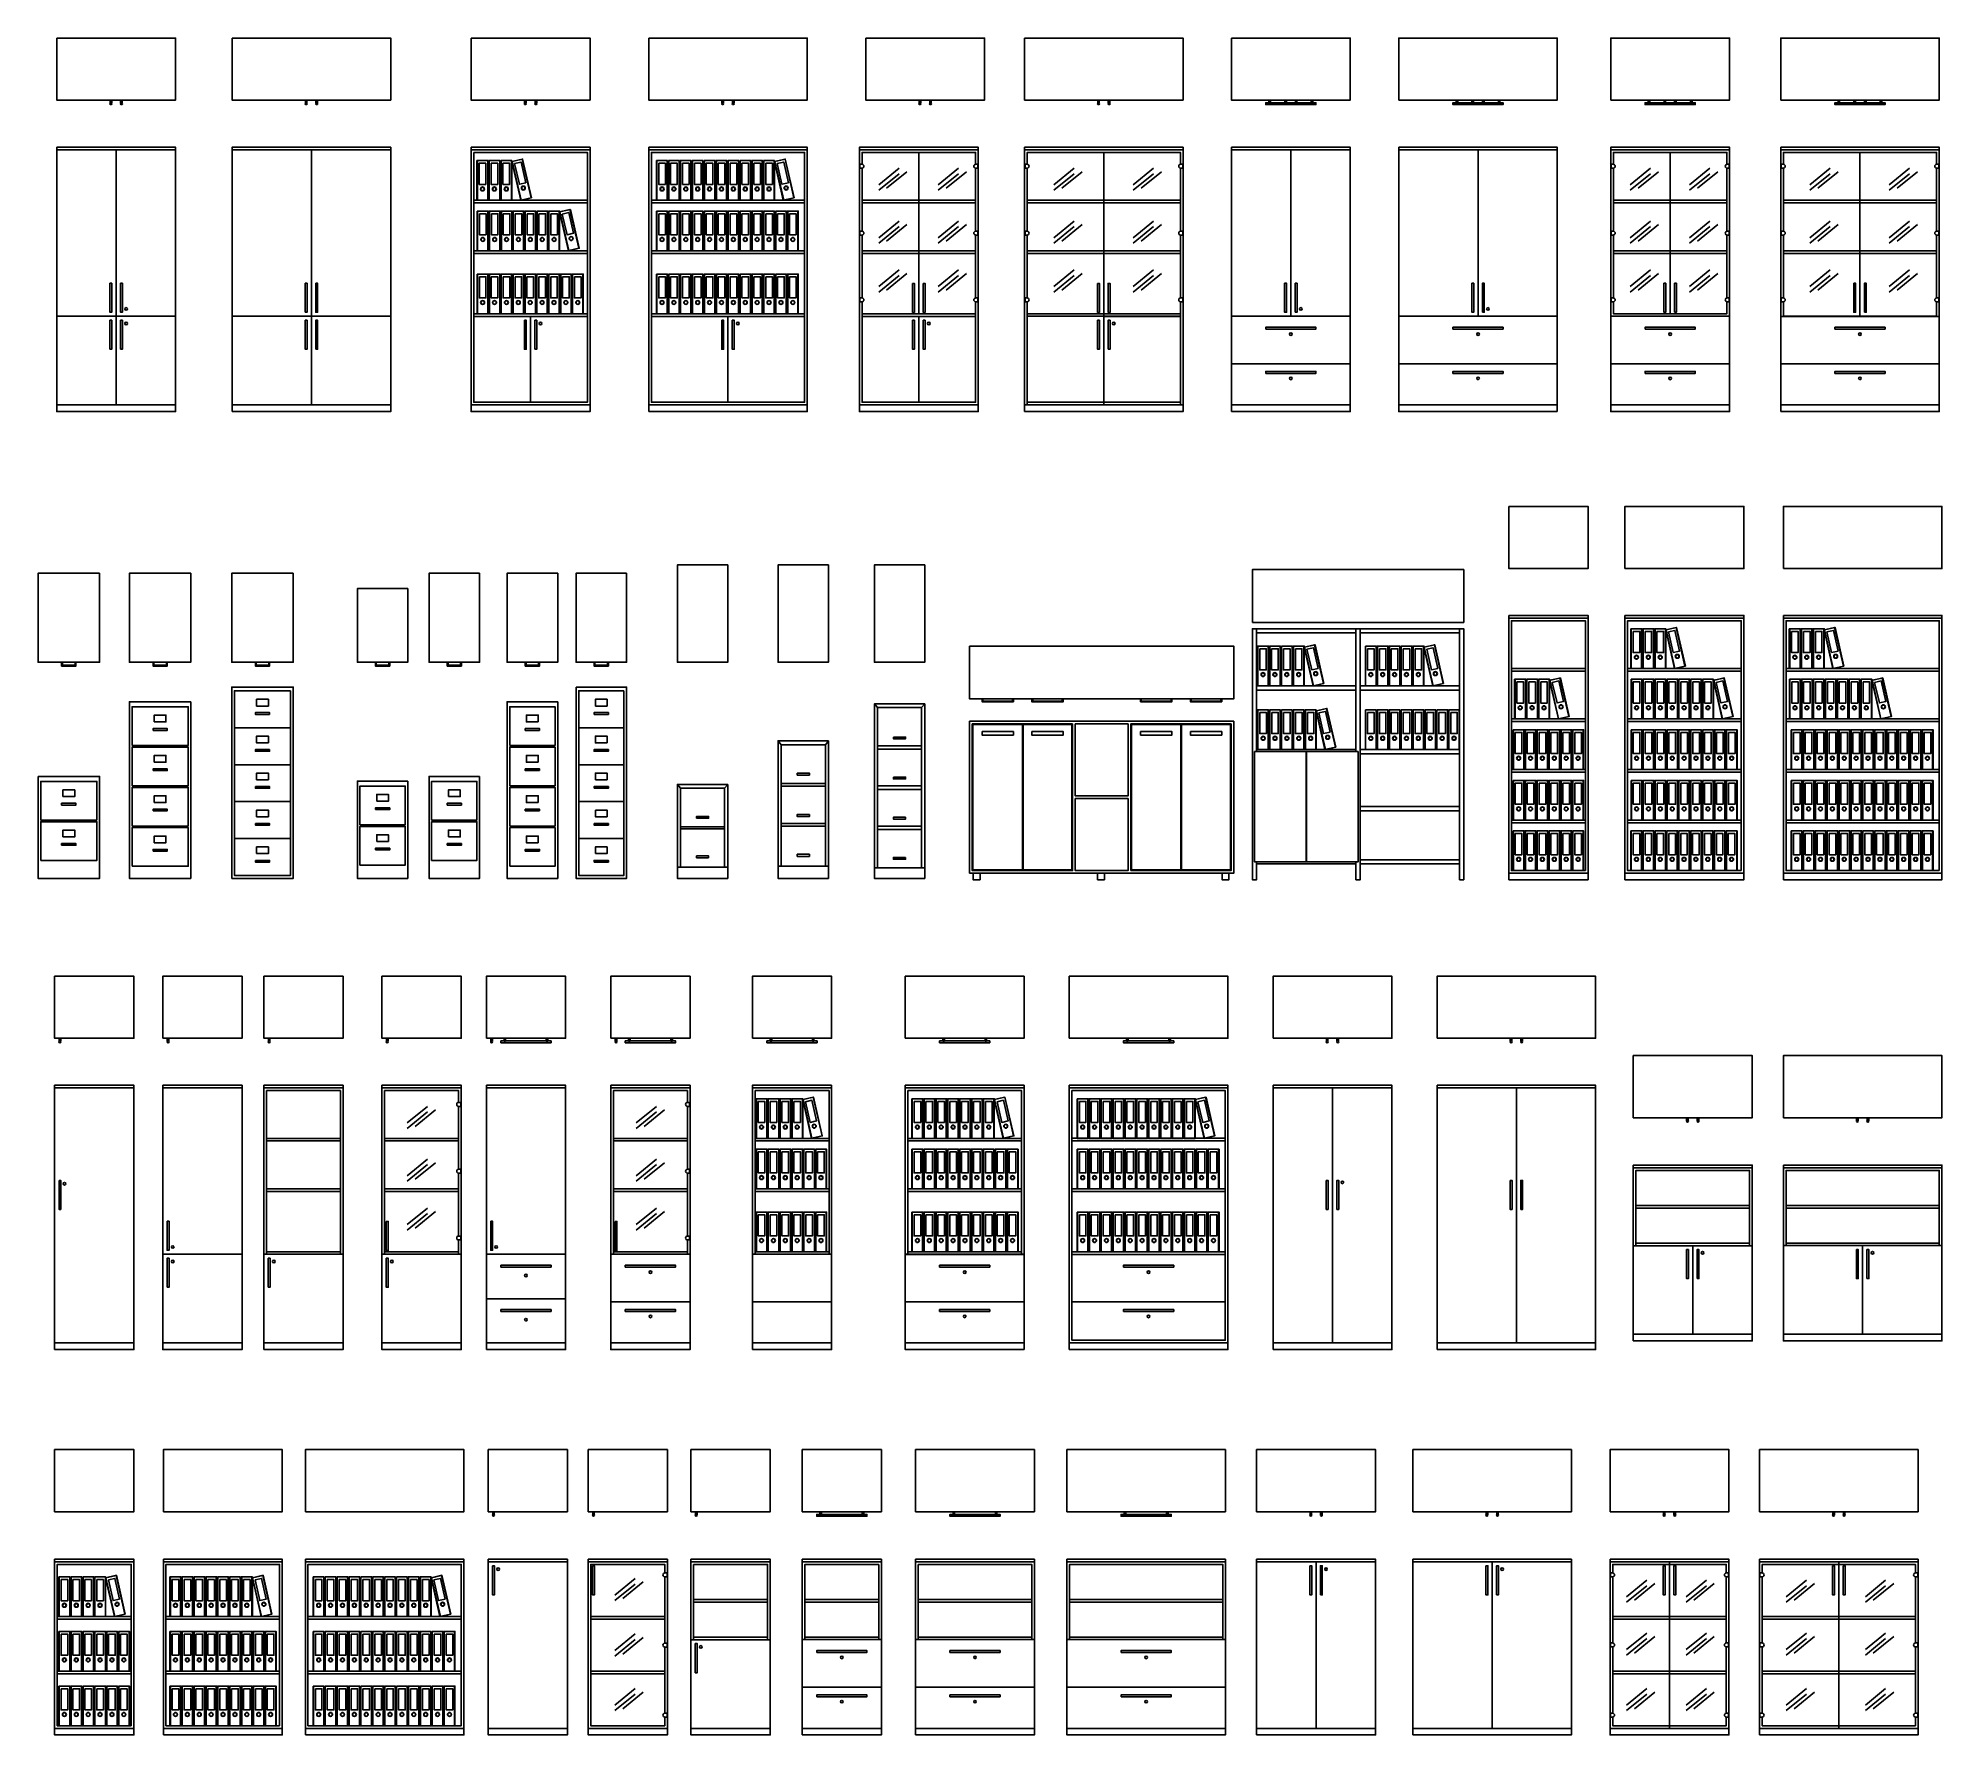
# Model space of a CAD drawing. Header units: inches. Extents: x 40781 to 55192, y 20993 to 33832.
import ezdxf

# ---------------------------------------------------------------- set-up
doc = ezdxf.new("R2010")
doc.units = ezdxf.units.IN
doc.header["$MEASUREMENT"] = 0
doc.layers.add('linecad.com', color=7, linetype='Continuous')

msp = doc.modelspace()

# ---------------------------------------------------------------- linework, layer by layer
at = {"layer": 'linecad.com'}
for points in [[(40922, 33832), (41822, 33832), (41822, 33362), (40922, 33362)], [(42250, 33832), (43450, 33832), (43450, 33362), (42250, 33362)], [(44059, 33832), (44959, 33832), (44959, 33362), (44059, 33362)], [(45403, 33832), (46603, 33832), (46603, 33362), (45403, 33362)], [(47046, 33832), (47946, 33832), (47946, 33362), (47046, 33362)], [(48248, 33832), (49448, 33832), (49448, 33362), (48248, 33362)], [(49814, 33832), (50714, 33832), (50714, 33362), (49814, 33362)], [(51081, 33362), (52281, 33362), (52281, 33832), (51081, 33832)], [(52685, 33362), (53585, 33362), (53585, 33832), (52685, 33832)], [(53972, 33362), (55172, 33362), (55172, 33832), (53972, 33832)], [(40922, 33006), (41822, 33006), (41822, 32986), (40922, 32986)], [(43450, 33006), (42250, 33006), (42250, 32986), (43450, 32986)], [(44059, 33006), (44959, 33006), (44959, 32986), (44059, 32986)], [(45403, 33006), (46603, 33006), (46603, 32986), (45403, 32986)], [(46998, 32986), (47898, 32986), (47898, 33006), (46998, 33006)], [(48248, 33006), (49448, 33006), (49448, 32986), (48248, 32986)], [(49814, 33006), (50714, 33006), (50714, 32986), (49814, 32986)], [(51081, 33006), (52281, 33006), (52281, 32986), (51081, 32986)], [(52685, 32986), (53585, 32986), (53585, 33006), (52685, 33006)], [(53972, 33006), (55172, 33006), (55172, 32986), (53972, 32986)], [(40922, 32986), (41372, 32986), (41372, 31727), (40922, 31727)], [(41372, 32986), (41822, 32986), (41822, 31727), (41372, 31727)], [(42250, 32986), (42850, 32986), (42850, 31727), (42250, 31727)], [(42850, 31727), (43450, 31727), (43450, 32986), (42850, 32986)], [(44059, 32986), (44959, 32986), (44959, 31056), (44059, 31056)], [(44079, 32966), (44939, 32966), (44939, 31726), (44079, 31726)], [(44103, 32905), (44187, 32905), (44187, 32605), (44103, 32605)], [(44106, 32905), (44185, 32905), (44185, 32605), (44106, 32605)], [(44120, 32885), (44170, 32885), (44170, 32725), (44120, 32725)], [(44193, 32905), (44277, 32905), (44277, 32605), (44193, 32605)], [(44196, 32905), (44275, 32905), (44275, 32605), (44196, 32605)], [(44210, 32885), (44260, 32885), (44260, 32725), (44210, 32725)], [(44283, 32905), (44367, 32905), (44367, 32605), (44283, 32605)], [(44286, 32905), (44365, 32905), (44365, 32605), (44286, 32605)], [(44300, 32885), (44350, 32885), (44350, 32725), (44300, 32725)], [(44367, 32898), (44449, 32916), (44515, 32624), (44434, 32605)], [(44370, 32898), (44446, 32916), (44513, 32623), (44437, 32606)], [(44388, 32882), (44437, 32893), (44472, 32737), (44424, 32726)], [(45403, 32986), (46603, 32986), (46603, 31056), (45403, 31056)], [(46583, 31076), (45423, 31076), (45423, 32966), (46583, 32966)], [(45462, 32905), (45545, 32905), (45545, 32605), (45462, 32605)], [(45465, 32905), (45543, 32905), (45543, 32605), (45465, 32605)], [(45479, 32885), (45529, 32885), (45529, 32725), (45479, 32725)], [(45552, 32905), (45635, 32905), (45635, 32605), (45552, 32605)], [(45555, 32905), (45633, 32905), (45633, 32605), (45555, 32605)], [(45569, 32885), (45619, 32885), (45619, 32725), (45569, 32725)], [(45642, 32905), (45725, 32905), (45725, 32605), (45642, 32605)], [(45645, 32905), (45723, 32905), (45723, 32605), (45645, 32605)], [(45659, 32885), (45709, 32885), (45709, 32725), (45659, 32725)], [(45732, 32905), (45815, 32905), (45815, 32605), (45732, 32605)], [(45735, 32905), (45813, 32905), (45813, 32605), (45735, 32605)], [(45749, 32885), (45799, 32885), (45799, 32725), (45749, 32725)], [(45822, 32905), (45905, 32905), (45905, 32605), (45822, 32605)], [(45825, 32905), (45903, 32905), (45903, 32605), (45825, 32605)], [(45839, 32885), (45889, 32885), (45889, 32725), (45839, 32725)], [(45912, 32905), (45995, 32905), (45995, 32605), (45912, 32605)], [(45915, 32905), (45993, 32905), (45993, 32605), (45915, 32605)], [(45929, 32885), (45979, 32885), (45979, 32725), (45929, 32725)], [(46002, 32905), (46085, 32905), (46085, 32605), (46002, 32605)], [(46005, 32905), (46083, 32905), (46083, 32605), (46005, 32605)], [(46019, 32885), (46069, 32885), (46069, 32725), (46019, 32725)], [(46092, 32905), (46175, 32905), (46175, 32605), (46092, 32605)], [(46095, 32905), (46173, 32905), (46173, 32605), (46095, 32605)], [(46109, 32885), (46159, 32885), (46159, 32725), (46109, 32725)], [(46182, 32905), (46265, 32905), (46265, 32605), (46182, 32605)], [(46185, 32905), (46263, 32905), (46263, 32605), (46185, 32605)], [(46199, 32885), (46249, 32885), (46249, 32725), (46199, 32725)], [(46272, 32905), (46355, 32905), (46355, 32605), (46272, 32605)], [(46275, 32905), (46353, 32905), (46353, 32605), (46275, 32605)], [(46289, 32885), (46339, 32885), (46339, 32725), (46289, 32725)], [(46355, 32898), (46437, 32916), (46504, 32624), (46422, 32605)], [(46358, 32898), (46435, 32916), (46501, 32623), (46425, 32606)], [(46376, 32882), (46425, 32893), (46461, 32737), (46412, 32726)], [(46998, 32986), (47898, 32986), (47898, 31056), (46998, 31056)], [(49448, 32986), (48248, 32986), (48248, 31056), (49448, 31056)], [(49814, 32986), (50264, 32986), (50264, 31727), (49814, 31727)], [(50264, 31727), (50714, 31727), (50714, 32986), (50264, 32986)], [(51681, 31727), (51081, 31727), (51081, 32986), (51681, 32986)], [(52281, 32986), (51681, 32986), (51681, 31727), (52281, 31727)], [(52685, 32986), (53585, 32986), (53585, 31056), (52685, 31056)], [(55172, 32986), (53972, 32986), (53972, 31056), (55172, 31056)], [(44079, 32585), (44939, 32585), (44939, 32605), (44079, 32605)], [(45423, 32585), (46583, 32585), (46583, 32605), (45423, 32605)], [(47018, 32605), (47878, 32605), (47878, 32585), (47018, 32585)], [(48268, 32605), (49428, 32605), (49428, 32585), (48268, 32585)], [(52705, 32605), (53565, 32605), (53565, 32585), (52705, 32585)], [(53992, 32605), (55152, 32605), (55152, 32585), (53992, 32585)], [(44105, 32523), (44188, 32523), (44188, 32223), (44105, 32223)], [(44108, 32523), (44186, 32523), (44186, 32223), (44108, 32223)], [(44122, 32503), (44172, 32503), (44172, 32343), (44122, 32343)], [(44195, 32523), (44278, 32523), (44278, 32223), (44195, 32223)], [(44198, 32523), (44276, 32523), (44276, 32223), (44198, 32223)], [(44212, 32503), (44262, 32503), (44262, 32343), (44212, 32343)], [(44285, 32523), (44368, 32523), (44368, 32223), (44285, 32223)], [(44288, 32523), (44366, 32523), (44366, 32223), (44288, 32223)], [(44302, 32503), (44352, 32503), (44352, 32343), (44302, 32343)], [(44375, 32523), (44458, 32523), (44458, 32223), (44375, 32223)], [(44378, 32523), (44456, 32523), (44456, 32223), (44378, 32223)], [(44392, 32503), (44442, 32503), (44442, 32343), (44392, 32343)], [(44465, 32523), (44548, 32523), (44548, 32223), (44465, 32223)], [(44468, 32523), (44546, 32523), (44546, 32223), (44468, 32223)], [(44482, 32503), (44532, 32503), (44532, 32343), (44482, 32343)], [(44555, 32523), (44638, 32523), (44638, 32223), (44555, 32223)], [(44558, 32523), (44636, 32523), (44636, 32223), (44558, 32223)], [(44572, 32503), (44622, 32503), (44622, 32343), (44572, 32343)], [(44645, 32523), (44728, 32523), (44728, 32223), (44645, 32223)], [(44648, 32523), (44726, 32523), (44726, 32223), (44648, 32223)], [(44662, 32503), (44712, 32503), (44712, 32343), (44662, 32343)], [(44728, 32516), (44810, 32534), (44877, 32242), (44795, 32223)], [(44731, 32516), (44807, 32534), (44874, 32241), (44798, 32224)], [(44749, 32500), (44798, 32511), (44834, 32355), (44785, 32344)], [(45462, 32523), (45545, 32523), (45545, 32223), (45462, 32223)], [(45465, 32523), (45543, 32523), (45543, 32223), (45465, 32223)], [(45479, 32503), (45529, 32503), (45529, 32343), (45479, 32343)], [(45552, 32523), (45635, 32523), (45635, 32223), (45552, 32223)], [(45555, 32523), (45633, 32523), (45633, 32223), (45555, 32223)], [(45569, 32503), (45619, 32503), (45619, 32343), (45569, 32343)], [(45642, 32523), (45725, 32523), (45725, 32223), (45642, 32223)], [(45645, 32523), (45723, 32523), (45723, 32223), (45645, 32223)], [(45659, 32503), (45709, 32503), (45709, 32343), (45659, 32343)], [(45732, 32523), (45815, 32523), (45815, 32223), (45732, 32223)], [(45735, 32523), (45813, 32523), (45813, 32223), (45735, 32223)], [(45749, 32503), (45799, 32503), (45799, 32343), (45749, 32343)], [(45822, 32523), (45905, 32523), (45905, 32223), (45822, 32223)], [(45825, 32523), (45903, 32523), (45903, 32223), (45825, 32223)], [(45839, 32503), (45889, 32503), (45889, 32343), (45839, 32343)], [(45912, 32523), (45995, 32523), (45995, 32223), (45912, 32223)], [(45915, 32523), (45993, 32523), (45993, 32223), (45915, 32223)], [(45929, 32503), (45979, 32503), (45979, 32343), (45929, 32343)], [(46002, 32523), (46085, 32523), (46085, 32223), (46002, 32223)], [(46005, 32523), (46083, 32523), (46083, 32223), (46005, 32223)], [(46019, 32503), (46069, 32503), (46069, 32343), (46019, 32343)], [(46092, 32523), (46175, 32523), (46175, 32223), (46092, 32223)], [(46095, 32523), (46173, 32523), (46173, 32223), (46095, 32223)], [(46109, 32503), (46159, 32503), (46159, 32343), (46109, 32343)], [(46182, 32523), (46265, 32523), (46265, 32223), (46182, 32223)], [(46185, 32523), (46263, 32523), (46263, 32223), (46185, 32223)], [(46199, 32503), (46249, 32503), (46249, 32343), (46199, 32343)], [(46272, 32523), (46355, 32523), (46355, 32223), (46272, 32223)], [(46275, 32523), (46353, 32523), (46353, 32223), (46275, 32223)], [(46289, 32503), (46339, 32503), (46339, 32343), (46289, 32343)], [(46362, 32523), (46445, 32523), (46445, 32223), (46362, 32223)], [(46365, 32523), (46443, 32523), (46443, 32223), (46365, 32223)], [(46379, 32503), (46429, 32503), (46429, 32343), (46379, 32343)], [(46452, 32523), (46535, 32523), (46535, 32223), (46452, 32223)], [(46455, 32523), (46533, 32523), (46533, 32223), (46455, 32223)], [(46469, 32503), (46519, 32503), (46519, 32343), (46469, 32343)], [(44079, 32203), (44939, 32203), (44939, 32223), (44079, 32223)], [(45423, 32203), (46583, 32203), (46583, 32223), (45423, 32223)], [(47018, 32223), (47878, 32223), (47878, 32203), (47018, 32203)], [(49428, 32203), (48268, 32203), (48268, 32223), (49428, 32223)], [(52705, 32223), (53565, 32223), (53565, 32203), (52705, 32203)], [(55152, 32203), (53992, 32203), (53992, 32223), (55152, 32223)], [(44104, 32046), (44188, 32046), (44188, 31746), (44104, 31746)], [(44107, 32046), (44185, 32046), (44185, 31746), (44107, 31746)], [(44121, 32026), (44171, 32026), (44171, 31866), (44121, 31866)], [(44194, 32046), (44278, 32046), (44278, 31746), (44194, 31746)], [(44197, 32046), (44275, 32046), (44275, 31746), (44197, 31746)], [(44211, 32026), (44261, 32026), (44261, 31866), (44211, 31866)], [(44284, 32046), (44368, 32046), (44368, 31746), (44284, 31746)], [(44287, 32046), (44365, 32046), (44365, 31746), (44287, 31746)], [(44301, 32026), (44351, 32026), (44351, 31866), (44301, 31866)], [(44374, 32046), (44458, 32046), (44458, 31746), (44374, 31746)], [(44377, 32046), (44455, 32046), (44455, 31746), (44377, 31746)], [(44391, 32026), (44441, 32026), (44441, 31866), (44391, 31866)], [(44464, 32046), (44548, 32046), (44548, 31746), (44464, 31746)], [(44467, 32046), (44545, 32046), (44545, 31746), (44467, 31746)], [(44481, 32026), (44531, 32026), (44531, 31866), (44481, 31866)], [(44554, 32046), (44638, 32046), (44638, 31746), (44554, 31746)], [(44557, 32046), (44635, 32046), (44635, 31746), (44557, 31746)], [(44571, 32026), (44621, 32026), (44621, 31866), (44571, 31866)], [(44644, 32046), (44728, 32046), (44728, 31746), (44644, 31746)], [(44647, 32046), (44725, 32046), (44725, 31746), (44647, 31746)], [(44661, 32026), (44711, 32026), (44711, 31866), (44661, 31866)], [(44734, 32046), (44818, 32046), (44818, 31746), (44734, 31746)], [(44737, 32046), (44815, 32046), (44815, 31746), (44737, 31746)], [(44751, 32026), (44801, 32026), (44801, 31866), (44751, 31866)], [(44824, 32046), (44908, 32046), (44908, 31746), (44824, 31746)], [(44827, 32046), (44905, 32046), (44905, 31746), (44827, 31746)], [(44841, 32026), (44891, 32026), (44891, 31866), (44841, 31866)], [(45462, 32046), (45545, 32046), (45545, 31746), (45462, 31746)], [(45465, 32046), (45543, 32046), (45543, 31746), (45465, 31746)], [(45479, 32026), (45529, 32026), (45529, 31866), (45479, 31866)], [(45552, 32046), (45635, 32046), (45635, 31746), (45552, 31746)], [(45555, 32046), (45633, 32046), (45633, 31746), (45555, 31746)], [(45569, 32026), (45619, 32026), (45619, 31866), (45569, 31866)], [(45642, 32046), (45725, 32046), (45725, 31746), (45642, 31746)], [(45645, 32046), (45723, 32046), (45723, 31746), (45645, 31746)], [(45659, 32026), (45709, 32026), (45709, 31866), (45659, 31866)], [(45732, 32046), (45815, 32046), (45815, 31746), (45732, 31746)], [(45735, 32046), (45813, 32046), (45813, 31746), (45735, 31746)], [(45749, 32026), (45799, 32026), (45799, 31866), (45749, 31866)], [(45822, 32046), (45905, 32046), (45905, 31746), (45822, 31746)], [(45825, 32046), (45903, 32046), (45903, 31746), (45825, 31746)], [(45839, 32026), (45889, 32026), (45889, 31866), (45839, 31866)], [(45912, 32046), (45995, 32046), (45995, 31746), (45912, 31746)], [(45915, 32046), (45993, 32046), (45993, 31746), (45915, 31746)], [(45929, 32026), (45979, 32026), (45979, 31866), (45929, 31866)], [(46002, 32046), (46085, 32046), (46085, 31746), (46002, 31746)], [(46005, 32046), (46083, 32046), (46083, 31746), (46005, 31746)], [(46019, 32026), (46069, 32026), (46069, 31866), (46019, 31866)], [(46092, 32046), (46175, 32046), (46175, 31746), (46092, 31746)], [(46095, 32046), (46173, 32046), (46173, 31746), (46095, 31746)], [(46109, 32026), (46159, 32026), (46159, 31866), (46109, 31866)], [(46182, 32046), (46265, 32046), (46265, 31746), (46182, 31746)], [(46185, 32046), (46263, 32046), (46263, 31746), (46185, 31746)], [(46199, 32026), (46249, 32026), (46249, 31866), (46199, 31866)], [(46272, 32046), (46355, 32046), (46355, 31746), (46272, 31746)], [(46275, 32046), (46353, 32046), (46353, 31746), (46275, 31746)], [(46289, 32026), (46339, 32026), (46339, 31866), (46289, 31866)], [(46362, 32046), (46445, 32046), (46445, 31746), (46362, 31746)], [(46365, 32046), (46443, 32046), (46443, 31746), (46365, 31746)], [(46379, 32026), (46429, 32026), (46429, 31866), (46379, 31866)], [(46452, 32046), (46535, 32046), (46535, 31746), (46452, 31746)], [(46455, 32046), (46533, 32046), (46533, 31746), (46455, 31746)], [(46469, 32026), (46519, 32026), (46519, 31866), (46469, 31866)], [(41325, 31977), (41339, 31977), (41339, 31757), (41325, 31757)], [(41405, 31977), (41419, 31977), (41419, 31757), (41405, 31757)], [(42803, 31757), (42817, 31757), (42817, 31977), (42803, 31977)], [(42883, 31977), (42897, 31977), (42897, 31757), (42883, 31757)], [(47401, 31976), (47415, 31976), (47415, 31756), (47401, 31756)], [(47481, 31976), (47495, 31976), (47495, 31756), (47481, 31756)], [(48801, 31976), (48815, 31976), (48815, 31756), (48801, 31756)], [(48881, 31756), (48895, 31756), (48895, 31976), (48881, 31976)], [(50217, 31977), (50231, 31977), (50231, 31757), (50217, 31757)], [(50297, 31757), (50311, 31757), (50311, 31977), (50297, 31977)], [(51634, 31977), (51648, 31977), (51648, 31757), (51634, 31757)], [(51714, 31757), (51728, 31757), (51728, 31977), (51714, 31977)], [(53088, 31977), (53102, 31977), (53102, 31757), (53088, 31757)], [(53168, 31757), (53182, 31757), (53182, 31977), (53168, 31977)], [(54525, 31977), (54539, 31977), (54539, 31757), (54525, 31757)], [(54605, 31757), (54619, 31757), (54619, 31977), (54605, 31977)], [(40922, 31727), (41372, 31727), (41372, 31056), (40922, 31056)], [(41372, 31727), (41822, 31727), (41822, 31056), (41372, 31056)], [(42250, 31727), (42850, 31727), (42850, 31056), (42250, 31056)], [(42850, 31056), (43450, 31056), (43450, 31727), (42850, 31727)], [(44079, 31746), (44939, 31746), (44939, 31726), (44079, 31726)], [(44079, 31726), (44509, 31726), (44509, 31076), (44079, 31076)], [(44509, 31076), (44939, 31076), (44939, 31726), (44509, 31726)], [(45423, 31746), (46583, 31746), (46583, 31726), (45423, 31726)], [(46003, 31726), (45423, 31726), (45423, 31076), (46003, 31076)], [(46003, 31076), (46583, 31076), (46583, 31726), (46003, 31726)], [(47018, 31746), (47878, 31746), (47878, 31726), (47018, 31726)], [(47448, 31076), (47018, 31076), (47018, 31726), (47448, 31726)], [(47448, 31726), (47878, 31726), (47878, 31076), (47448, 31076)], [(48268, 31727), (49428, 31727), (49428, 31746), (48268, 31746)], [(48268, 31727), (48848, 31727), (48848, 31056), (48268, 31056)], [(49428, 31727), (48848, 31727), (48848, 31056), (49428, 31056)], [(49814, 31727), (50714, 31727), (50714, 31367), (49814, 31367)], [(51081, 31727), (52281, 31727), (52281, 31367), (51081, 31367)], [(52685, 31727), (53585, 31727), (53585, 31367), (52685, 31367)], [(53972, 31367), (55172, 31367), (55172, 31726), (53972, 31726)], [(41325, 31477), (41339, 31477), (41339, 31697), (41325, 31697)], [(41405, 31477), (41419, 31477), (41419, 31697), (41405, 31697)], [(42803, 31697), (42817, 31697), (42817, 31477), (42803, 31477)], [(42883, 31477), (42897, 31477), (42897, 31697), (42883, 31697)], [(44462, 31697), (44476, 31697), (44476, 31477), (44462, 31477)], [(44542, 31477), (44556, 31477), (44556, 31697), (44542, 31697)], [(45956, 31697), (45970, 31697), (45970, 31477), (45956, 31477)], [(46036, 31697), (46050, 31697), (46050, 31477), (46036, 31477)], [(47401, 31697), (47415, 31697), (47415, 31477), (47401, 31477)], [(47481, 31697), (47495, 31697), (47495, 31477), (47481, 31477)], [(48801, 31697), (48815, 31697), (48815, 31477), (48801, 31477)], [(48881, 31477), (48895, 31477), (48895, 31697), (48881, 31697)], [(50074, 31630), (50454, 31630), (50454, 31644), (50074, 31644)], [(51491, 31630), (51871, 31630), (51871, 31644), (51491, 31644)], [(52945, 31630), (53325, 31630), (53325, 31644), (52945, 31644)], [(54382, 31630), (54762, 31630), (54762, 31644), (54382, 31644)], [(49814, 31367), (50714, 31367), (50714, 31056), (49814, 31056)], [(50074, 31295), (50454, 31295), (50454, 31309), (50074, 31309)], [(51081, 31367), (52281, 31367), (52281, 31056), (51081, 31056)], [(51491, 31295), (51871, 31295), (51871, 31309), (51491, 31309)], [(53585, 31367), (52685, 31367), (52685, 31056), (53585, 31056)], [(52945, 31295), (53325, 31295), (53325, 31309), (52945, 31309)], [(55172, 31367), (53972, 31367), (53972, 31056), (55172, 31056)], [(54382, 31295), (54762, 31295), (54762, 31309), (54382, 31309)], [(40922, 31056), (41822, 31056), (41822, 31006), (40922, 31006)], [(42250, 31006), (43450, 31006), (43450, 31056), (42250, 31056)], [(44959, 31056), (44059, 31056), (44059, 31006), (44959, 31006)], [(45403, 31006), (46603, 31006), (46603, 31056), (45403, 31056)], [(47898, 31056), (46998, 31056), (46998, 31006), (47898, 31006)], [(48248, 31006), (49448, 31006), (49448, 31056), (48248, 31056)], [(49814, 31006), (50714, 31006), (50714, 31056), (49814, 31056)], [(52281, 31006), (51081, 31006), (51081, 31056), (52281, 31056)], [(53585, 31056), (52685, 31056), (52685, 31006), (53585, 31006)], [(53972, 31006), (55172, 31006), (55172, 31056), (53972, 31056)], [(51914, 30288), (52514, 30288), (52514, 29818), (51914, 29818)], [(52793, 29818), (53693, 29818), (53693, 30288), (52793, 30288)], [(53992, 29818), (55192, 29818), (55192, 30288), (53992, 30288)], [(46001, 29845), (45620, 29845), (45620, 29109), (46001, 29109)], [(46764, 29845), (46383, 29845), (46383, 29109), (46764, 29109)], [(47492, 29845), (47111, 29845), (47111, 29109), (47492, 29109)], [(41246, 29782), (40781, 29782), (40781, 29109), (40959, 29109), (40966, 29109), (41061, 29109), (41067, 29109), (41246, 29109)], [(41937, 29782), (41472, 29782), (41472, 29109), (41651, 29109), (41657, 29109), (41752, 29109), (41759, 29109), (41937, 29109)], [(42712, 29782), (42247, 29782), (42247, 29109), (42426, 29109), (42432, 29109), (42527, 29109), (42533, 29109), (42712, 29109)], [(44123, 29782), (43740, 29782), (43740, 29109), (43878, 29109), (43884, 29109), (43979, 29109), (43985, 29109), (44123, 29109)], [(44714, 29782), (44331, 29782), (44331, 29109), (44469, 29109), (44475, 29109), (44570, 29109), (44577, 29109), (44714, 29109)], [(45235, 29782), (44853, 29782), (44853, 29109), (44990, 29109), (44996, 29109), (45092, 29109), (45098, 29109), (45235, 29109)], [(49973, 29410), (51573, 29410), (51573, 29810), (49973, 29810)], [(43579, 29667), (43198, 29667), (43198, 29109), (43335, 29109), (43341, 29109), (43436, 29109), (43443, 29109), (43579, 29109)], [(51914, 29463), (52514, 29463), (52514, 29443), (51914, 29443)], [(52514, 29443), (51914, 29443), (51914, 27513), (52514, 27513)], [(52494, 29062), (51934, 29062), (51934, 29423), (52494, 29423)], [(52793, 29463), (53693, 29463), (53693, 29443), (52793, 29443)], [(53693, 27513), (52793, 27513), (52793, 29443), (53693, 29443)], [(53673, 29062), (52813, 29062), (52813, 29423), (53673, 29423)], [(53992, 29463), (55192, 29463), (55192, 29443), (53992, 29443)], [(55192, 29443), (53992, 29443), (53992, 27513), (55192, 27513)], [(55172, 29062), (54012, 29062), (54012, 29423), (55172, 29423)], [(50005, 29363), (50757, 29363), (50757, 29331), (50005, 29331)], [(50789, 29331), (51541, 29331), (51541, 29363), (50789, 29363)], [(51541, 29363), (51573, 29363), (51573, 27463), (51541, 27463)], [(52838, 29362), (52922, 29362), (52922, 29062), (52838, 29062)], [(52841, 29362), (52919, 29362), (52919, 29062), (52841, 29062)], [(52855, 29342), (52905, 29342), (52905, 29182), (52855, 29182)], [(52928, 29362), (53012, 29362), (53012, 29062), (52928, 29062)], [(52931, 29362), (53009, 29362), (53009, 29062), (52931, 29062)], [(52945, 29342), (52995, 29342), (52995, 29182), (52945, 29182)], [(53018, 29362), (53102, 29362), (53102, 29062), (53018, 29062)], [(53021, 29362), (53099, 29362), (53099, 29062), (53021, 29062)], [(53035, 29342), (53085, 29342), (53085, 29182), (53035, 29182)], [(53102, 29354), (53183, 29373), (53250, 29080), (53168, 29062)], [(53104, 29355), (53181, 29372), (53247, 29080), (53171, 29062)], [(53123, 29339), (53171, 29350), (53207, 29194), (53158, 29183)], [(54037, 29362), (54121, 29362), (54121, 29062), (54037, 29062)], [(54040, 29362), (54118, 29362), (54118, 29062), (54040, 29062)], [(54054, 29342), (54104, 29342), (54104, 29182), (54054, 29182)], [(54127, 29362), (54211, 29362), (54211, 29062), (54127, 29062)], [(54130, 29362), (54208, 29362), (54208, 29062), (54130, 29062)], [(54144, 29342), (54194, 29342), (54194, 29182), (54144, 29182)], [(54217, 29362), (54301, 29362), (54301, 29062), (54217, 29062)], [(54220, 29362), (54298, 29362), (54298, 29062), (54220, 29062)], [(54234, 29342), (54284, 29342), (54284, 29182), (54234, 29182)], [(54301, 29354), (54383, 29373), (54449, 29080), (54367, 29062)], [(54304, 29355), (54380, 29372), (54447, 29080), (54370, 29062)], [(54322, 29339), (54371, 29350), (54406, 29194), (54357, 29183)], [(47832, 29232), (49832, 29232), (49832, 28832), (47832, 28832)], [(50012, 29231), (50095, 29231), (50095, 28931), (50012, 28931)], [(50014, 29231), (50093, 29231), (50093, 28931), (50014, 28931)], [(50028, 29211), (50078, 29211), (50078, 29051), (50028, 29051)], [(50102, 29231), (50185, 29231), (50185, 28931), (50102, 28931)], [(50104, 29231), (50183, 29231), (50183, 28931), (50104, 28931)], [(50118, 29211), (50168, 29211), (50168, 29051), (50118, 29051)], [(50192, 29231), (50275, 29231), (50275, 28931), (50192, 28931)], [(50194, 29231), (50273, 29231), (50273, 28931), (50194, 28931)], [(50208, 29211), (50258, 29211), (50258, 29051), (50208, 29051)], [(50282, 29231), (50365, 29231), (50365, 28931), (50282, 28931)], [(50284, 29231), (50363, 29231), (50363, 28931), (50284, 28931)], [(50298, 29211), (50348, 29211), (50348, 29051), (50298, 29051)], [(50365, 29223), (50447, 29242), (50513, 28949), (50432, 28931)], [(50368, 29224), (50444, 29241), (50511, 28949), (50435, 28931)], [(50386, 29208), (50435, 29219), (50470, 29063), (50422, 29052)], [(50828, 29231), (50911, 29231), (50911, 28931), (50828, 28931)], [(50830, 29231), (50909, 29231), (50909, 28931), (50830, 28931)], [(50844, 29211), (50894, 29211), (50894, 29051), (50844, 29051)], [(50918, 29231), (51001, 29231), (51001, 28931), (50918, 28931)], [(50920, 29231), (50999, 29231), (50999, 28931), (50920, 28931)], [(50934, 29211), (50984, 29211), (50984, 29051), (50934, 29051)], [(51008, 29231), (51091, 29231), (51091, 28931), (51008, 28931)], [(51010, 29231), (51089, 29231), (51089, 28931), (51010, 28931)], [(51024, 29211), (51074, 29211), (51074, 29051), (51024, 29051)], [(51098, 29231), (51181, 29231), (51181, 28931), (51098, 28931)], [(51100, 29231), (51179, 29231), (51179, 28931), (51100, 28931)], [(51114, 29211), (51164, 29211), (51164, 29051), (51114, 29051)], [(51188, 29231), (51271, 29231), (51271, 28931), (51188, 28931)], [(51190, 29231), (51269, 29231), (51269, 28931), (51190, 28931)], [(51204, 29211), (51254, 29211), (51254, 29051), (51204, 29051)], [(51271, 29223), (51353, 29242), (51419, 28949), (51338, 28931)], [(51274, 29224), (51350, 29241), (51417, 28949), (51341, 28931)], [(51292, 29208), (51341, 29219), (51376, 29063), (51328, 29052)], [(40966, 29109), (40959, 29109), (40959, 29080), (40966, 29086)], [(41061, 29086), (40966, 29086), (40959, 29080), (41067, 29080)], [(41067, 29109), (41061, 29109), (41061, 29086), (41067, 29080)], [(41657, 29109), (41651, 29109), (41651, 29080), (41657, 29086)], [(41752, 29086), (41657, 29086), (41651, 29080), (41759, 29080)], [(41759, 29109), (41752, 29109), (41752, 29086), (41759, 29080)], [(42432, 29109), (42426, 29109), (42426, 29080), (42432, 29086)], [(42527, 29086), (42432, 29086), (42426, 29080), (42533, 29080)], [(42533, 29109), (42527, 29109), (42527, 29086), (42533, 29080)], [(43341, 29109), (43335, 29109), (43335, 29080), (43341, 29086)], [(43436, 29086), (43341, 29086), (43335, 29080), (43443, 29080)], [(43443, 29109), (43436, 29109), (43436, 29086), (43443, 29080)], [(43884, 29109), (43878, 29109), (43878, 29080), (43884, 29086)], [(43979, 29086), (43884, 29086), (43878, 29080), (43985, 29080)], [(43985, 29109), (43979, 29109), (43979, 29086), (43985, 29080)], [(44475, 29109), (44469, 29109), (44469, 29080), (44475, 29086)], [(44570, 29086), (44475, 29086), (44469, 29080), (44577, 29080)], [(44577, 29109), (44570, 29109), (44570, 29086), (44577, 29080)], [(44996, 29109), (44990, 29109), (44990, 29080), (44996, 29086)], [(45092, 29086), (44996, 29086), (44990, 29080), (45098, 29080)], [(45098, 29109), (45092, 29109), (45092, 29086), (45098, 29080)], [(51934, 29042), (52494, 29042), (52494, 29062), (51934, 29062)], [(52494, 28680), (51934, 28680), (51934, 29042), (52494, 29042)], [(51958, 28980), (52042, 28980), (52042, 28680), (51958, 28680)], [(51961, 28980), (52040, 28980), (52040, 28680), (51961, 28680)], [(52048, 28980), (52132, 28980), (52132, 28680), (52048, 28680)], [(52051, 28980), (52130, 28980), (52130, 28680), (52051, 28680)], [(52138, 28980), (52222, 28980), (52222, 28680), (52138, 28680)], [(52141, 28980), (52220, 28980), (52220, 28680), (52141, 28680)], [(52222, 28972), (52304, 28991), (52370, 28698), (52289, 28680)], [(52225, 28973), (52301, 28990), (52368, 28698), (52291, 28680)], [(52243, 28957), (52292, 28968), (52327, 28812), (52279, 28801)], [(52813, 29042), (53673, 29042), (53673, 29062), (52813, 29062)], [(53673, 28680), (52813, 28680), (52813, 29042), (53673, 29042)], [(52839, 28980), (52923, 28980), (52923, 28680), (52839, 28680)], [(52842, 28980), (52920, 28980), (52920, 28680), (52842, 28680)], [(52929, 28980), (53013, 28980), (53013, 28680), (52929, 28680)], [(52932, 28980), (53010, 28980), (53010, 28680), (52932, 28680)], [(53019, 28980), (53103, 28980), (53103, 28680), (53019, 28680)], [(53022, 28980), (53100, 28980), (53100, 28680), (53022, 28680)], [(53109, 28980), (53193, 28980), (53193, 28680), (53109, 28680)], [(53112, 28980), (53190, 28980), (53190, 28680), (53112, 28680)], [(53199, 28980), (53283, 28980), (53283, 28680), (53199, 28680)], [(53202, 28980), (53280, 28980), (53280, 28680), (53202, 28680)], [(53289, 28980), (53373, 28980), (53373, 28680), (53289, 28680)], [(53292, 28980), (53370, 28980), (53370, 28680), (53292, 28680)], [(53379, 28980), (53463, 28980), (53463, 28680), (53379, 28680)], [(53382, 28980), (53460, 28980), (53460, 28680), (53382, 28680)], [(53463, 28972), (53545, 28991), (53611, 28698), (53530, 28680)], [(53466, 28973), (53542, 28990), (53609, 28698), (53532, 28680)], [(53484, 28957), (53533, 28968), (53568, 28812), (53519, 28801)], [(54012, 29042), (55172, 29042), (55172, 29062), (54012, 29062)], [(55172, 28680), (54012, 28680), (54012, 29042), (55172, 29042)], [(54038, 28980), (54122, 28980), (54122, 28680), (54038, 28680)], [(54041, 28980), (54119, 28980), (54119, 28680), (54041, 28680)], [(54128, 28980), (54212, 28980), (54212, 28680), (54128, 28680)], [(54131, 28980), (54209, 28980), (54209, 28680), (54131, 28680)], [(54218, 28980), (54302, 28980), (54302, 28680), (54218, 28680)], [(54221, 28980), (54299, 28980), (54299, 28680), (54221, 28680)], [(54308, 28980), (54392, 28980), (54392, 28680), (54308, 28680)], [(54311, 28980), (54389, 28980), (54389, 28680), (54311, 28680)], [(54398, 28980), (54482, 28980), (54482, 28680), (54398, 28680)], [(54401, 28980), (54479, 28980), (54479, 28680), (54401, 28680)], [(54488, 28980), (54572, 28980), (54572, 28680), (54488, 28680)], [(54491, 28980), (54569, 28980), (54569, 28680), (54491, 28680)], [(54578, 28980), (54662, 28980), (54662, 28680), (54578, 28680)], [(54581, 28980), (54659, 28980), (54659, 28680), (54581, 28680)], [(54662, 28972), (54744, 28991), (54810, 28698), (54729, 28680)], [(54665, 28973), (54741, 28990), (54808, 28698), (54731, 28680)], [(54683, 28957), (54732, 28968), (54767, 28812), (54719, 28801)], [(42247, 27474), (42712, 27474), (42712, 28921), (42247, 28921)], [(42692, 28893), (42267, 28893), (42267, 28613), (42692, 28613)], [(42524, 28778), (42435, 28778), (42435, 28829), (42524, 28829)], [(44853, 28921), (45235, 28921), (45235, 27474), (44853, 27474)], [(45215, 28893), (44873, 28893), (44873, 28613), (45215, 28613)], [(45000, 28778), (45000, 28829), (45088, 28829), (45088, 28778)], [(48164, 28832), (48157, 28832), (48157, 28815), (47932, 28815), (47932, 28832), (47926, 28832), (47926, 28810), (48164, 28810)], [(48541, 28832), (48534, 28832), (48534, 28815), (48310, 28815), (48310, 28832), (48303, 28832), (48303, 28810), (48541, 28810)], [(49364, 28832), (49357, 28832), (49357, 28815), (49132, 28815), (49132, 28832), (49126, 28832), (49126, 28810), (49364, 28810)], [(49741, 28832), (49734, 28832), (49734, 28815), (49510, 28815), (49510, 28832), (49503, 28832), (49503, 28810), (49741, 28810)], [(50005, 28898), (50757, 28898), (50757, 28931), (50005, 28931)], [(50789, 28931), (51541, 28931), (51541, 28899), (50789, 28899)], [(51975, 28960), (52025, 28960), (52025, 28800), (51975, 28800)], [(52065, 28960), (52115, 28960), (52115, 28800), (52065, 28800)], [(52155, 28960), (52205, 28960), (52205, 28800), (52155, 28800)], [(52856, 28960), (52906, 28960), (52906, 28800), (52856, 28800)], [(52946, 28960), (52996, 28960), (52996, 28800), (52946, 28800)], [(53036, 28960), (53086, 28960), (53086, 28800), (53036, 28800)], [(53126, 28960), (53176, 28960), (53176, 28800), (53126, 28800)], [(53216, 28960), (53266, 28960), (53266, 28800), (53216, 28800)], [(53306, 28960), (53356, 28960), (53356, 28800), (53306, 28800)], [(53396, 28960), (53446, 28960), (53446, 28800), (53396, 28800)], [(54055, 28960), (54105, 28960), (54105, 28800), (54055, 28800)], [(54145, 28960), (54195, 28960), (54195, 28800), (54145, 28800)], [(54235, 28960), (54285, 28960), (54285, 28800), (54235, 28800)], [(54325, 28960), (54375, 28960), (54375, 28800), (54325, 28800)], [(54415, 28960), (54465, 28960), (54465, 28800), (54415, 28800)], [(54505, 28960), (54555, 28960), (54555, 28800), (54505, 28800)], [(54595, 28960), (54645, 28960), (54645, 28800), (54595, 28800)], [(41937, 28810), (41472, 28810), (41472, 27474), (41937, 27474)], [(41492, 28480), (41492, 28772), (41917, 28772), (41917, 28480)], [(41660, 28658), (41660, 28709), (41749, 28709), (41749, 28658)], [(42533, 28715), (42426, 28715), (42426, 28728), (42533, 28728)], [(44714, 28810), (44331, 28810), (44331, 27474), (44714, 27474)], [(44351, 28480), (44351, 28772), (44694, 28772), (44694, 28480)], [(44567, 28658), (44478, 28658), (44478, 28709), (44567, 28709)], [(44990, 28715), (44990, 28728), (45098, 28728), (45098, 28715)], [(47492, 28794), (47111, 28794), (47134, 28768), (47469, 28768)], [(47134, 28768), (47111, 28794), (47111, 27553), (47134, 27553), (47134, 27843), (47134, 27870), (47134, 28147), (47134, 28174), (47134, 28451), (47134, 28477)], [(47469, 28768), (47134, 28768), (47134, 28477), (47469, 28477)], [(47492, 28794), (47469, 28768), (47469, 28477), (47469, 28451), (47469, 28174), (47469, 28147), (47469, 27870), (47469, 27843), (47469, 27553), (47492, 27553)], [(50012, 28749), (50095, 28749), (50095, 28449), (50012, 28449)], [(50014, 28749), (50093, 28749), (50093, 28449), (50014, 28449)], [(50029, 28729), (50079, 28729), (50079, 28569), (50029, 28569)], [(50102, 28749), (50185, 28749), (50185, 28449), (50102, 28449)], [(50104, 28749), (50183, 28749), (50183, 28449), (50104, 28449)], [(50119, 28729), (50169, 28729), (50169, 28569), (50119, 28569)], [(50192, 28749), (50275, 28749), (50275, 28449), (50192, 28449)], [(50194, 28749), (50273, 28749), (50273, 28449), (50194, 28449)], [(50209, 28729), (50259, 28729), (50259, 28569), (50209, 28569)], [(50282, 28749), (50365, 28749), (50365, 28449), (50282, 28449)], [(50284, 28749), (50363, 28749), (50363, 28449), (50284, 28449)], [(50299, 28729), (50349, 28729), (50349, 28569), (50299, 28569)], [(50372, 28749), (50455, 28749), (50455, 28449), (50372, 28449)], [(50374, 28749), (50453, 28749), (50453, 28449), (50374, 28449)], [(50389, 28729), (50439, 28729), (50439, 28569), (50389, 28569)], [(50455, 28741), (50537, 28760), (50604, 28467), (50522, 28449)], [(50458, 28742), (50534, 28759), (50601, 28467), (50525, 28449)], [(50476, 28726), (50525, 28737), (50561, 28581), (50512, 28570)], [(50828, 28749), (50911, 28749), (50911, 28449), (50828, 28449)], [(50830, 28749), (50909, 28749), (50909, 28449), (50830, 28449)], [(50844, 28729), (50894, 28729), (50894, 28569), (50844, 28569)], [(50918, 28749), (51001, 28749), (51001, 28449), (50918, 28449)], [(50920, 28749), (50999, 28749), (50999, 28449), (50920, 28449)], [(50934, 28729), (50984, 28729), (50984, 28569), (50934, 28569)], [(51008, 28749), (51091, 28749), (51091, 28449), (51008, 28449)], [(51010, 28749), (51089, 28749), (51089, 28449), (51010, 28449)], [(51024, 28729), (51074, 28729), (51074, 28569), (51024, 28569)], [(51098, 28749), (51181, 28749), (51181, 28449), (51098, 28449)], [(51100, 28749), (51179, 28749), (51179, 28449), (51100, 28449)], [(51114, 28729), (51164, 28729), (51164, 28569), (51114, 28569)], [(51188, 28749), (51271, 28749), (51271, 28449), (51188, 28449)], [(51190, 28749), (51269, 28749), (51269, 28449), (51190, 28449)], [(51204, 28729), (51254, 28729), (51254, 28569), (51204, 28569)], [(51278, 28749), (51361, 28749), (51361, 28449), (51278, 28449)], [(51280, 28749), (51359, 28749), (51359, 28449), (51280, 28449)], [(51294, 28729), (51344, 28729), (51344, 28569), (51294, 28569)], [(51368, 28749), (51451, 28749), (51451, 28449), (51368, 28449)], [(51370, 28749), (51449, 28749), (51449, 28449), (51370, 28449)], [(51384, 28729), (51434, 28729), (51434, 28569), (51384, 28569)], [(51458, 28749), (51541, 28749), (51541, 28449), (51458, 28449)], [(51460, 28749), (51539, 28749), (51539, 28449), (51460, 28449)], [(51474, 28729), (51524, 28729), (51524, 28569), (51474, 28569)], [(51934, 28660), (52494, 28660), (52494, 28680), (51934, 28680)], [(52813, 28680), (53673, 28680), (53673, 28660), (52813, 28660)], [(54012, 28660), (55172, 28660), (55172, 28680), (54012, 28680)], [(41651, 28594), (41651, 28607), (41759, 28607), (41759, 28594)], [(42692, 28613), (42267, 28613), (42267, 28334), (42692, 28334)], [(42524, 28499), (42435, 28499), (42435, 28550), (42524, 28550)], [(44577, 28594), (44469, 28594), (44469, 28607), (44577, 28607)], [(45215, 28613), (44873, 28613), (44873, 28334), (45215, 28334)], [(45088, 28499), (45000, 28499), (45000, 28550), (45088, 28550)], [(47256, 28543), (47347, 28543), (47347, 28530), (47256, 28530)], [(47832, 27513), (49832, 27513), (49832, 28663), (47832, 28663)], [(48612, 28643), (47852, 28643), (47852, 27533), (48612, 27533)], [(47857, 28638), (48232, 28638), (48232, 27538), (47857, 27538)], [(47926, 28585), (48164, 28585), (48164, 28558), (47926, 28558)], [(48237, 27538), (48607, 27538), (48607, 28638), (48237, 28638)], [(48303, 28585), (48541, 28585), (48541, 28558), (48303, 28558)], [(48632, 28643), (49032, 28643), (49032, 28098), (48632, 28098)], [(49052, 27533), (49812, 27533), (49812, 28643), (49052, 28643)], [(49432, 27538), (49057, 27538), (49057, 28638), (49432, 28638)], [(49126, 28585), (49364, 28585), (49364, 28558), (49126, 28558)], [(49807, 28638), (49437, 28638), (49437, 27538), (49807, 27538)], [(49503, 28585), (49741, 28585), (49741, 28558), (49503, 28558)], [(51934, 28298), (52494, 28298), (52494, 28660), (51934, 28660)], [(51946, 28598), (52030, 28598), (52030, 28298), (51946, 28298)], [(51949, 28598), (52027, 28598), (52027, 28298), (51949, 28298)], [(51963, 28578), (52013, 28578), (52013, 28418), (51963, 28418)], [(52036, 28598), (52120, 28598), (52120, 28298), (52036, 28298)], [(52039, 28598), (52117, 28598), (52117, 28298), (52039, 28298)], [(52053, 28578), (52103, 28578), (52103, 28418), (52053, 28418)], [(52126, 28598), (52210, 28598), (52210, 28298), (52126, 28298)], [(52129, 28598), (52207, 28598), (52207, 28298), (52129, 28298)], [(52143, 28578), (52193, 28578), (52193, 28418), (52143, 28418)], [(52216, 28598), (52300, 28598), (52300, 28298), (52216, 28298)], [(52219, 28598), (52297, 28598), (52297, 28298), (52219, 28298)], [(52233, 28578), (52283, 28578), (52283, 28418), (52233, 28418)], [(52306, 28598), (52390, 28598), (52390, 28298), (52306, 28298)], [(52309, 28598), (52387, 28598), (52387, 28298), (52309, 28298)], [(52323, 28578), (52373, 28578), (52373, 28418), (52323, 28418)], [(52396, 28598), (52480, 28598), (52480, 28298), (52396, 28298)], [(52399, 28598), (52477, 28598), (52477, 28298), (52399, 28298)], [(52413, 28578), (52463, 28578), (52463, 28418), (52413, 28418)], [(53673, 28298), (52813, 28298), (52813, 28660), (53673, 28660)], [(52839, 28598), (52922, 28598), (52922, 28298), (52839, 28298)], [(52842, 28598), (52920, 28598), (52920, 28298), (52842, 28298)], [(52856, 28578), (52906, 28578), (52906, 28418), (52856, 28418)], [(52929, 28598), (53012, 28598), (53012, 28298), (52929, 28298)], [(52932, 28598), (53010, 28598), (53010, 28298), (52932, 28298)], [(52946, 28578), (52996, 28578), (52996, 28418), (52946, 28418)], [(53019, 28598), (53102, 28598), (53102, 28298), (53019, 28298)], [(53022, 28598), (53100, 28598), (53100, 28298), (53022, 28298)], [(53036, 28578), (53086, 28578), (53086, 28418), (53036, 28418)], [(53109, 28598), (53192, 28598), (53192, 28298), (53109, 28298)], [(53112, 28598), (53190, 28598), (53190, 28298), (53112, 28298)], [(53126, 28578), (53176, 28578), (53176, 28418), (53126, 28418)], [(53199, 28598), (53282, 28598), (53282, 28298), (53199, 28298)], [(53202, 28598), (53280, 28598), (53280, 28298), (53202, 28298)], [(53216, 28578), (53266, 28578), (53266, 28418), (53216, 28418)], [(53289, 28598), (53372, 28598), (53372, 28298), (53289, 28298)], [(53292, 28598), (53370, 28598), (53370, 28298), (53292, 28298)], [(53306, 28578), (53356, 28578), (53356, 28418), (53306, 28418)], [(53379, 28598), (53462, 28598), (53462, 28298), (53379, 28298)], [(53382, 28598), (53460, 28598), (53460, 28298), (53382, 28298)], [(53396, 28578), (53446, 28578), (53446, 28418), (53396, 28418)], [(53469, 28598), (53552, 28598), (53552, 28298), (53469, 28298)], [(53472, 28598), (53550, 28598), (53550, 28298), (53472, 28298)], [(53486, 28578), (53536, 28578), (53536, 28418), (53486, 28418)], [(53559, 28598), (53642, 28598), (53642, 28298), (53559, 28298)], [(53562, 28598), (53640, 28598), (53640, 28298), (53562, 28298)], [(53576, 28578), (53626, 28578), (53626, 28418), (53576, 28418)], [(55172, 28298), (54012, 28298), (54012, 28660), (55172, 28660)], [(54051, 28598), (54135, 28598), (54135, 28298), (54051, 28298)], [(54054, 28598), (54132, 28598), (54132, 28298), (54054, 28298)], [(54068, 28578), (54118, 28578), (54118, 28418), (54068, 28418)], [(54141, 28598), (54225, 28598), (54225, 28298), (54141, 28298)], [(54144, 28598), (54222, 28598), (54222, 28298), (54144, 28298)], [(54158, 28578), (54208, 28578), (54208, 28418), (54158, 28418)], [(54231, 28598), (54315, 28598), (54315, 28298), (54231, 28298)], [(54234, 28598), (54312, 28598), (54312, 28298), (54234, 28298)], [(54248, 28578), (54298, 28578), (54298, 28418), (54248, 28418)], [(54321, 28598), (54405, 28598), (54405, 28298), (54321, 28298)], [(54324, 28598), (54402, 28598), (54402, 28298), (54324, 28298)], [(54338, 28578), (54388, 28578), (54388, 28418), (54338, 28418)], [(54411, 28598), (54495, 28598), (54495, 28298), (54411, 28298)], [(54414, 28598), (54492, 28598), (54492, 28298), (54414, 28298)], [(54428, 28578), (54478, 28578), (54478, 28418), (54428, 28418)], [(54501, 28598), (54585, 28598), (54585, 28298), (54501, 28298)], [(54504, 28598), (54582, 28598), (54582, 28298), (54504, 28298)], [(54518, 28578), (54568, 28578), (54568, 28418), (54518, 28418)], [(54591, 28598), (54675, 28598), (54675, 28298), (54591, 28298)], [(54594, 28598), (54672, 28598), (54672, 28298), (54594, 28298)], [(54608, 28578), (54658, 28578), (54658, 28418), (54608, 28418)], [(54681, 28598), (54765, 28598), (54765, 28298), (54681, 28298)], [(54684, 28598), (54762, 28598), (54762, 28298), (54684, 28298)], [(54698, 28578), (54748, 28578), (54748, 28418), (54698, 28418)], [(54771, 28598), (54855, 28598), (54855, 28298), (54771, 28298)], [(54774, 28598), (54852, 28598), (54852, 28298), (54774, 28298)], [(54788, 28578), (54838, 28578), (54838, 28418), (54788, 28418)], [(54861, 28598), (54945, 28598), (54945, 28298), (54861, 28298)], [(54864, 28598), (54942, 28598), (54942, 28298), (54864, 28298)], [(54878, 28578), (54928, 28578), (54928, 28418), (54878, 28418)], [(54951, 28598), (55035, 28598), (55035, 28298), (54951, 28298)], [(54954, 28598), (55032, 28598), (55032, 28298), (54954, 28298)], [(54968, 28578), (55018, 28578), (55018, 28418), (54968, 28418)], [(55041, 28598), (55125, 28598), (55125, 28298), (55041, 28298)], [(55044, 28598), (55122, 28598), (55122, 28298), (55044, 28298)], [(55058, 28578), (55108, 28578), (55108, 28418), (55058, 28418)], [(41492, 28175), (41492, 28467), (41917, 28467), (41917, 28175)], [(41660, 28353), (41660, 28404), (41749, 28404), (41749, 28353)], [(42533, 28448), (42533, 28436), (42426, 28436), (42426, 28448)], [(44351, 28175), (44351, 28467), (44694, 28467), (44694, 28175)], [(44567, 28353), (44478, 28353), (44478, 28404), (44567, 28404)], [(45098, 28448), (45098, 28436), (44990, 28436), (44990, 28448)], [(46764, 28515), (46383, 28515), (46406, 28484), (46741, 28484)], [(46406, 28484), (46383, 28515), (46383, 27567), (46406, 27567), (46406, 27869), (46406, 27890), (46406, 28171), (46406, 28192)], [(46741, 28484), (46406, 28484), (46406, 28192), (46741, 28192)], [(46764, 28515), (46741, 28484), (46741, 28192), (46741, 28171), (46741, 27890), (46741, 27869), (46741, 27567), (46764, 27567)], [(47469, 28451), (47134, 28451), (47134, 28174), (47469, 28174)], [(49989, 28433), (50379, 28433), (50379, 27599), (49989, 27599)], [(50757, 28449), (50005, 28449), (50005, 28433), (50757, 28433)], [(50379, 28417), (50383, 28417), (50383, 27615), (50379, 27615)], [(50383, 27599), (50773, 27599), (50773, 28433), (50383, 28433)], [(50789, 28449), (51541, 28449), (51541, 28417), (50789, 28417)], [(41651, 28289), (41651, 28302), (41759, 28302), (41759, 28289)], [(42692, 28334), (42267, 28334), (42267, 28055), (42692, 28055)], [(42435, 28220), (42435, 28270), (42524, 28270), (42524, 28220)], [(44577, 28289), (44469, 28289), (44469, 28302), (44577, 28302)], [(45215, 28334), (44873, 28334), (44873, 28055), (45215, 28055)], [(45000, 28220), (45000, 28270), (45088, 28270), (45088, 28220)], [(46528, 28270), (46619, 28270), (46619, 28255), (46528, 28255)], [(52494, 28298), (51934, 28298), (51934, 28278), (52494, 28278)], [(51934, 27915), (52494, 27915), (52494, 28278), (51934, 28278)], [(52813, 28298), (53673, 28298), (53673, 28278), (52813, 28278)], [(53673, 27915), (52813, 27915), (52813, 28278), (53673, 28278)], [(54012, 28278), (55172, 28278), (55172, 28298), (54012, 28298)], [(55172, 27915), (54012, 27915), (54012, 28278), (55172, 28278)], [(40781, 28245), (41246, 28245), (41246, 27474), (40781, 27474)], [(41226, 27915), (40801, 27915), (40801, 28207), (41226, 28207)], [(40969, 28093), (41058, 28093), (41058, 28143), (40969, 28143)], [(41492, 27870), (41492, 28162), (41917, 28162), (41917, 27870)], [(42426, 28169), (42533, 28169), (42533, 28156), (42426, 28156)], [(43579, 28210), (43198, 28210), (43198, 27474), (43579, 27474)], [(43217, 27880), (43217, 28172), (43560, 28172), (43560, 27880)], [(43344, 28058), (43344, 28109), (43433, 28109), (43433, 28058)], [(44123, 28245), (43740, 28245), (43740, 27474), (44123, 27474)], [(43760, 27915), (43760, 28207), (44103, 28207), (44103, 27915)], [(43887, 28093), (43887, 28143), (43976, 28143), (43976, 28093)], [(44351, 27870), (44351, 28162), (44694, 28162), (44694, 27870)], [(44990, 28156), (44990, 28169), (45098, 28169), (45098, 28156)], [(46001, 28185), (45620, 28185), (45643, 28156), (45978, 28156)], [(45643, 28156), (45620, 28185), (45620, 27559), (45643, 27559), (45643, 27850), (45643, 27865)], [(45978, 28156), (45643, 28156), (45643, 27865), (45978, 27865)], [(46001, 28185), (45978, 28156), (45978, 27865), (45978, 27850), (45978, 27559), (46001, 27559)], [(46741, 28171), (46406, 28171), (46406, 27890), (46741, 27890)], [(47469, 28147), (47134, 28147), (47134, 27870), (47469, 27870)], [(47256, 28240), (47347, 28240), (47347, 28226), (47256, 28226)], [(51946, 28215), (52030, 28215), (52030, 27915), (51946, 27915)], [(51949, 28215), (52027, 28215), (52027, 27915), (51949, 27915)], [(51963, 28195), (52013, 28195), (52013, 28035), (51963, 28035)], [(52036, 28215), (52120, 28215), (52120, 27915), (52036, 27915)], [(52039, 28215), (52117, 28215), (52117, 27915), (52039, 27915)], [(52053, 28195), (52103, 28195), (52103, 28035), (52053, 28035)], [(52126, 28215), (52210, 28215), (52210, 27915), (52126, 27915)], [(52129, 28215), (52207, 28215), (52207, 27915), (52129, 27915)], [(52143, 28195), (52193, 28195), (52193, 28035), (52143, 28035)], [(52216, 28215), (52300, 28215), (52300, 27915), (52216, 27915)], [(52219, 28215), (52297, 28215), (52297, 27915), (52219, 27915)], [(52233, 28195), (52283, 28195), (52283, 28035), (52233, 28035)], [(52306, 28215), (52390, 28215), (52390, 27915), (52306, 27915)], [(52309, 28215), (52387, 28215), (52387, 27915), (52309, 27915)], [(52323, 28195), (52373, 28195), (52373, 28035), (52323, 28035)], [(52396, 28215), (52480, 28215), (52480, 27915), (52396, 27915)], [(52399, 28215), (52477, 28215), (52477, 27915), (52399, 27915)], [(52413, 28195), (52463, 28195), (52463, 28035), (52413, 28035)], [(52839, 28215), (52922, 28215), (52922, 27915), (52839, 27915)], [(52842, 28215), (52920, 28215), (52920, 27915), (52842, 27915)], [(52856, 28195), (52906, 28195), (52906, 28035), (52856, 28035)], [(52929, 28215), (53012, 28215), (53012, 27915), (52929, 27915)], [(52932, 28215), (53010, 28215), (53010, 27915), (52932, 27915)], [(52946, 28195), (52996, 28195), (52996, 28035), (52946, 28035)], [(53019, 28215), (53102, 28215), (53102, 27915), (53019, 27915)], [(53022, 28215), (53100, 28215), (53100, 27915), (53022, 27915)], [(53036, 28195), (53086, 28195), (53086, 28035), (53036, 28035)], [(53109, 28215), (53192, 28215), (53192, 27915), (53109, 27915)], [(53112, 28215), (53190, 28215), (53190, 27915), (53112, 27915)], [(53126, 28195), (53176, 28195), (53176, 28035), (53126, 28035)], [(53199, 28215), (53282, 28215), (53282, 27915), (53199, 27915)], [(53202, 28215), (53280, 28215), (53280, 27915), (53202, 27915)], [(53216, 28195), (53266, 28195), (53266, 28035), (53216, 28035)], [(53289, 28215), (53372, 28215), (53372, 27915), (53289, 27915)], [(53292, 28215), (53370, 28215), (53370, 27915), (53292, 27915)], [(53306, 28195), (53356, 28195), (53356, 28035), (53306, 28035)], [(53379, 28215), (53462, 28215), (53462, 27915), (53379, 27915)], [(53382, 28215), (53460, 28215), (53460, 27915), (53382, 27915)], [(53396, 28195), (53446, 28195), (53446, 28035), (53396, 28035)], [(53469, 28215), (53552, 28215), (53552, 27915), (53469, 27915)], [(53472, 28215), (53550, 28215), (53550, 27915), (53472, 27915)], [(53486, 28195), (53536, 28195), (53536, 28035), (53486, 28035)], [(53559, 28215), (53642, 28215), (53642, 27915), (53559, 27915)], [(53562, 28215), (53640, 28215), (53640, 27915), (53562, 27915)], [(53576, 28195), (53626, 28195), (53626, 28035), (53576, 28035)], [(54051, 28215), (54135, 28215), (54135, 27915), (54051, 27915)], [(54054, 28215), (54132, 28215), (54132, 27915), (54054, 27915)], [(54068, 28195), (54118, 28195), (54118, 28035), (54068, 28035)], [(54141, 28215), (54225, 28215), (54225, 27915), (54141, 27915)], [(54144, 28215), (54222, 28215), (54222, 27915), (54144, 27915)], [(54158, 28195), (54208, 28195), (54208, 28035), (54158, 28035)], [(54231, 28215), (54315, 28215), (54315, 27915), (54231, 27915)], [(54234, 28215), (54312, 28215), (54312, 27915), (54234, 27915)], [(54248, 28195), (54298, 28195), (54298, 28035), (54248, 28035)], [(54321, 28215), (54405, 28215), (54405, 27915), (54321, 27915)], [(54324, 28215), (54402, 28215), (54402, 27915), (54324, 27915)], [(54338, 28195), (54388, 28195), (54388, 28035), (54338, 28035)], [(54411, 28215), (54495, 28215), (54495, 27915), (54411, 27915)], [(54414, 28215), (54492, 28215), (54492, 27915), (54414, 27915)], [(54428, 28195), (54478, 28195), (54478, 28035), (54428, 28035)], [(54501, 28215), (54585, 28215), (54585, 27915), (54501, 27915)], [(54504, 28215), (54582, 28215), (54582, 27915), (54504, 27915)], [(54518, 28195), (54568, 28195), (54568, 28035), (54518, 28035)], [(54591, 28215), (54675, 28215), (54675, 27915), (54591, 27915)], [(54594, 28215), (54672, 28215), (54672, 27915), (54594, 27915)], [(54608, 28195), (54658, 28195), (54658, 28035), (54608, 28035)], [(54681, 28215), (54765, 28215), (54765, 27915), (54681, 27915)], [(54684, 28215), (54762, 28215), (54762, 27915), (54684, 27915)], [(54698, 28195), (54748, 28195), (54748, 28035), (54698, 28035)], [(54771, 28215), (54855, 28215), (54855, 27915), (54771, 27915)], [(54774, 28215), (54852, 28215), (54852, 27915), (54774, 27915)], [(54788, 28195), (54838, 28195), (54838, 28035), (54788, 28035)], [(54861, 28215), (54945, 28215), (54945, 27915), (54861, 27915)], [(54864, 28215), (54942, 28215), (54942, 27915), (54864, 27915)], [(54878, 28195), (54928, 28195), (54928, 28035), (54878, 28035)], [(54951, 28215), (55035, 28215), (55035, 27915), (54951, 27915)], [(54954, 28215), (55032, 28215), (55032, 27915), (54954, 27915)], [(54968, 28195), (55018, 28195), (55018, 28035), (54968, 28035)], [(55041, 28215), (55125, 28215), (55125, 27915), (55041, 27915)], [(55044, 28215), (55122, 28215), (55122, 27915), (55044, 27915)], [(55058, 28195), (55108, 28195), (55108, 28035), (55058, 28035)], [(40959, 28042), (41067, 28042), (41067, 28029), (40959, 28029)], [(41651, 27985), (41651, 27997), (41759, 27997), (41759, 27985)], [(41660, 28048), (41660, 28099), (41749, 28099), (41749, 28048)], [(42692, 28055), (42267, 28055), (42267, 27775), (42692, 27775)], [(42435, 27940), (42435, 27991), (42524, 27991), (42524, 27940)], [(43335, 27994), (43335, 28007), (43443, 28007), (43443, 27994)], [(43878, 28029), (43878, 28042), (43985, 28042), (43985, 28029)], [(44577, 27985), (44469, 27985), (44469, 27997), (44577, 27997)], [(44567, 28048), (44478, 28048), (44478, 28099), (44567, 28099)], [(45215, 28055), (44873, 28055), (44873, 27775), (45215, 27775)], [(45000, 27991), (45088, 27991), (45088, 27940), (45000, 27940)], [(48632, 28078), (49032, 28078), (49032, 27533), (48632, 27533)], [(50789, 27985), (51541, 27985), (51541, 28017), (50789, 28017)], [(40801, 27610), (41226, 27610), (41226, 27902), (40801, 27902)], [(40969, 27788), (41058, 27788), (41058, 27839), (40969, 27839)], [(41492, 27566), (41492, 27858), (41917, 27858), (41917, 27566)], [(42426, 27889), (42533, 27889), (42533, 27877), (42426, 27877)], [(43217, 27575), (43217, 27867), (43560, 27867), (43560, 27575)], [(43760, 27610), (43760, 27902), (44103, 27902), (44103, 27610)], [(43887, 27788), (43887, 27839), (43976, 27839), (43976, 27788)], [(44351, 27566), (44351, 27858), (44694, 27858), (44694, 27566)], [(44990, 27889), (45098, 27889), (45098, 27877), (44990, 27877)], [(45978, 27850), (45643, 27850), (45643, 27559), (45978, 27559)], [(45765, 27929), (45765, 27943), (45856, 27943), (45856, 27929)], [(46741, 27869), (46406, 27869), (46406, 27567), (46741, 27567)], [(46619, 27958), (46619, 27942), (46528, 27942), (46528, 27958)], [(47469, 27843), (47134, 27843), (47134, 27553), (47469, 27553)], [(47347, 27936), (47347, 27923), (47256, 27923), (47256, 27936)], [(51934, 27915), (52494, 27915), (52494, 27895), (51934, 27895)], [(52494, 27533), (51934, 27533), (51934, 27895), (52494, 27895)], [(51946, 27833), (52030, 27833), (52030, 27533), (51946, 27533)], [(51949, 27833), (52027, 27833), (52027, 27533), (51949, 27533)], [(52036, 27833), (52120, 27833), (52120, 27533), (52036, 27533)], [(52039, 27833), (52117, 27833), (52117, 27533), (52039, 27533)], [(52126, 27833), (52210, 27833), (52210, 27533), (52126, 27533)], [(52129, 27833), (52207, 27833), (52207, 27533), (52129, 27533)], [(52216, 27833), (52300, 27833), (52300, 27533), (52216, 27533)], [(52219, 27833), (52297, 27833), (52297, 27533), (52219, 27533)], [(52306, 27833), (52390, 27833), (52390, 27533), (52306, 27533)], [(52309, 27833), (52387, 27833), (52387, 27533), (52309, 27533)], [(52396, 27833), (52480, 27833), (52480, 27533), (52396, 27533)], [(52399, 27833), (52477, 27833), (52477, 27533), (52399, 27533)], [(52813, 27915), (53673, 27915), (53673, 27895), (52813, 27895)], [(53673, 27533), (52813, 27533), (52813, 27895), (53673, 27895)], [(52838, 27833), (52922, 27833), (52922, 27533), (52838, 27533)], [(52841, 27833), (52919, 27833), (52919, 27533), (52841, 27533)], [(52928, 27833), (53012, 27833), (53012, 27533), (52928, 27533)], [(52931, 27833), (53009, 27833), (53009, 27533), (52931, 27533)], [(53018, 27833), (53102, 27833), (53102, 27533), (53018, 27533)], [(53021, 27833), (53099, 27833), (53099, 27533), (53021, 27533)], [(53108, 27833), (53192, 27833), (53192, 27533), (53108, 27533)], [(53111, 27833), (53189, 27833), (53189, 27533), (53111, 27533)], [(53198, 27833), (53282, 27833), (53282, 27533), (53198, 27533)], [(53201, 27833), (53279, 27833), (53279, 27533), (53201, 27533)], [(53288, 27833), (53372, 27833), (53372, 27533), (53288, 27533)], [(53291, 27833), (53369, 27833), (53369, 27533), (53291, 27533)], [(53378, 27833), (53462, 27833), (53462, 27533), (53378, 27533)], [(53381, 27833), (53459, 27833), (53459, 27533), (53381, 27533)], [(53468, 27833), (53552, 27833), (53552, 27533), (53468, 27533)], [(53471, 27833), (53549, 27833), (53549, 27533), (53471, 27533)], [(53558, 27833), (53642, 27833), (53642, 27533), (53558, 27533)], [(53561, 27833), (53639, 27833), (53639, 27533), (53561, 27533)], [(54012, 27895), (55172, 27895), (55172, 27915), (54012, 27915)], [(55172, 27533), (54012, 27533), (54012, 27895), (55172, 27895)], [(54051, 27833), (54135, 27833), (54135, 27533), (54051, 27533)], [(54054, 27833), (54132, 27833), (54132, 27533), (54054, 27533)], [(54141, 27833), (54225, 27833), (54225, 27533), (54141, 27533)], [(54144, 27833), (54222, 27833), (54222, 27533), (54144, 27533)], [(54231, 27833), (54315, 27833), (54315, 27533), (54231, 27533)], [(54234, 27833), (54312, 27833), (54312, 27533), (54234, 27533)], [(54321, 27833), (54405, 27833), (54405, 27533), (54321, 27533)], [(54324, 27833), (54402, 27833), (54402, 27533), (54324, 27533)], [(54411, 27833), (54495, 27833), (54495, 27533), (54411, 27533)], [(54414, 27833), (54492, 27833), (54492, 27533), (54414, 27533)], [(54501, 27833), (54585, 27833), (54585, 27533), (54501, 27533)], [(54504, 27833), (54582, 27833), (54582, 27533), (54504, 27533)], [(54591, 27833), (54675, 27833), (54675, 27533), (54591, 27533)], [(54594, 27833), (54672, 27833), (54672, 27533), (54594, 27533)], [(54681, 27833), (54765, 27833), (54765, 27533), (54681, 27533)], [(54684, 27833), (54762, 27833), (54762, 27533), (54684, 27533)], [(54771, 27833), (54855, 27833), (54855, 27533), (54771, 27533)], [(54774, 27833), (54852, 27833), (54852, 27533), (54774, 27533)], [(54861, 27833), (54945, 27833), (54945, 27533), (54861, 27533)], [(54864, 27833), (54942, 27833), (54942, 27533), (54864, 27533)], [(54951, 27833), (55035, 27833), (55035, 27533), (54951, 27533)], [(54954, 27833), (55032, 27833), (55032, 27533), (54954, 27533)], [(55041, 27833), (55125, 27833), (55125, 27533), (55041, 27533)], [(55044, 27833), (55122, 27833), (55122, 27533), (55044, 27533)], [(40959, 27724), (41067, 27724), (41067, 27737), (40959, 27737)], [(41651, 27680), (41651, 27693), (41759, 27693), (41759, 27680)], [(41660, 27743), (41660, 27794), (41749, 27794), (41749, 27743)], [(42692, 27775), (42267, 27775), (42267, 27496), (42692, 27496)], [(42435, 27661), (42435, 27712), (42524, 27712), (42524, 27661)], [(43335, 27689), (43335, 27702), (43443, 27702), (43443, 27689)], [(43344, 27753), (43344, 27804), (43433, 27804), (43433, 27753)], [(43878, 27724), (43878, 27737), (43985, 27737), (43985, 27724)], [(44577, 27680), (44469, 27680), (44469, 27693), (44577, 27693)], [(44567, 27743), (44478, 27743), (44478, 27794), (44567, 27794)], [(45215, 27775), (44873, 27775), (44873, 27496), (45215, 27496)], [(45000, 27661), (45000, 27712), (45088, 27712), (45088, 27661)], [(51963, 27813), (52013, 27813), (52013, 27653), (51963, 27653)], [(52053, 27813), (52103, 27813), (52103, 27653), (52053, 27653)], [(52143, 27813), (52193, 27813), (52193, 27653), (52143, 27653)], [(52233, 27813), (52283, 27813), (52283, 27653), (52233, 27653)], [(52323, 27813), (52373, 27813), (52373, 27653), (52323, 27653)], [(52413, 27813), (52463, 27813), (52463, 27653), (52413, 27653)], [(52855, 27813), (52905, 27813), (52905, 27653), (52855, 27653)], [(52945, 27813), (52995, 27813), (52995, 27653), (52945, 27653)], [(53035, 27813), (53085, 27813), (53085, 27653), (53035, 27653)], [(53125, 27813), (53175, 27813), (53175, 27653), (53125, 27653)], [(53215, 27813), (53265, 27813), (53265, 27653), (53215, 27653)], [(53305, 27813), (53355, 27813), (53355, 27653), (53305, 27653)], [(53395, 27813), (53445, 27813), (53445, 27653), (53395, 27653)], [(53485, 27813), (53535, 27813), (53535, 27653), (53485, 27653)], [(53575, 27813), (53625, 27813), (53625, 27653), (53575, 27653)], [(54068, 27813), (54118, 27813), (54118, 27653), (54068, 27653)], [(54158, 27813), (54208, 27813), (54208, 27653), (54158, 27653)], [(54248, 27813), (54298, 27813), (54298, 27653), (54248, 27653)], [(54338, 27813), (54388, 27813), (54388, 27653), (54338, 27653)], [(54428, 27813), (54478, 27813), (54478, 27653), (54428, 27653)], [(54518, 27813), (54568, 27813), (54568, 27653), (54518, 27653)], [(54608, 27813), (54658, 27813), (54658, 27653), (54608, 27653)], [(54698, 27813), (54748, 27813), (54748, 27653), (54698, 27653)], [(54788, 27813), (54838, 27813), (54838, 27653), (54788, 27653)], [(54878, 27813), (54928, 27813), (54928, 27653), (54878, 27653)], [(54968, 27813), (55018, 27813), (55018, 27653), (54968, 27653)], [(55058, 27813), (55108, 27813), (55108, 27653), (55058, 27653)], [(42426, 27610), (42533, 27610), (42533, 27597), (42426, 27597)], [(44990, 27597), (44990, 27610), (45098, 27610), (45098, 27597)], [(46001, 27559), (45978, 27559), (45643, 27559), (45620, 27559), (45620, 27474), (46001, 27474)], [(45856, 27630), (45765, 27630), (45765, 27644), (45856, 27644)], [(46764, 27567), (46741, 27567), (46406, 27567), (46383, 27567), (46383, 27474), (46764, 27474)], [(46528, 27640), (46528, 27656), (46619, 27656), (46619, 27640)], [(47492, 27553), (47469, 27553), (47134, 27553), (47111, 27553), (47111, 27474), (47492, 27474)], [(47347, 27632), (47347, 27619), (47256, 27619), (47256, 27632)], [(50005, 27583), (50757, 27583), (50757, 27599), (50005, 27599)], [(50789, 27583), (51541, 27583), (51541, 27615), (50789, 27615)], [(47859, 27513), (47911, 27513), (47911, 27463), (47859, 27463)], [(48801, 27513), (48853, 27513), (48853, 27463), (48801, 27463)], [(49743, 27513), (49795, 27513), (49795, 27463), (49743, 27463)], [(51914, 27463), (52514, 27463), (52514, 27513), (51914, 27513)], [(52793, 27463), (53693, 27463), (53693, 27513), (52793, 27513)], [(53992, 27463), (55192, 27463), (55192, 27513), (53992, 27513)], [(40906, 26734), (41506, 26734), (41506, 26264), (40906, 26264)], [(41725, 26264), (42325, 26264), (42325, 26734), (41725, 26734)], [(42490, 26734), (43090, 26734), (43090, 26264), (42490, 26264)], [(43384, 26734), (43984, 26734), (43984, 26264), (43384, 26264)], [(44174, 26264), (44774, 26264), (44774, 26734), (44174, 26734)], [(45116, 26264), (45716, 26264), (45716, 26734), (45116, 26734)], [(46188, 26264), (46788, 26264), (46788, 26734), (46188, 26734)], [(47345, 26264), (48245, 26264), (48245, 26734), (47345, 26734)], [(48587, 26264), (49787, 26264), (49787, 26734), (48587, 26734)], [(50129, 26264), (51029, 26264), (51029, 26734), (50129, 26734)], [(51371, 26264), (52571, 26264), (52571, 26734), (51371, 26734)], [(52856, 25663), (53756, 25663), (53756, 26133), (52856, 26133)], [(53992, 25663), (55192, 25663), (55192, 26133), (53992, 26133)], [(40906, 25889), (41506, 25889), (41506, 25909), (40906, 25909)], [(41506, 25889), (40906, 25889), (40906, 23959), (41506, 23959)], [(41725, 25909), (42325, 25909), (42325, 25889), (41725, 25889)], [(42325, 25889), (41725, 25889), (41725, 24630), (42325, 24630)], [(42490, 25909), (43090, 25909), (43090, 25889), (42490, 25889)], [(43090, 25889), (42490, 25889), (42490, 23959), (43090, 23959)], [(42510, 24630), (43070, 24630), (43070, 25869), (42510, 25869)], [(43384, 25909), (43984, 25909), (43984, 25889), (43384, 25889)], [(43984, 25889), (43384, 25889), (43384, 24630), (43984, 24630)], [(44174, 25909), (44774, 25909), (44774, 25889), (44174, 25889)], [(44774, 25889), (44174, 25889), (44174, 24630), (44774, 24630)], [(45116, 25909), (45716, 25909), (45716, 25889), (45116, 25889)], [(45716, 25889), (45116, 25889), (45116, 24630), (45716, 24630)], [(46788, 25909), (46188, 25909), (46188, 25889), (46788, 25889)], [(46188, 24630), (46788, 24630), (46788, 25889), (46188, 25889)], [(46208, 25869), (46768, 25869), (46768, 24649), (46208, 24649)], [(46216, 25807), (46299, 25807), (46299, 25507), (46216, 25507)], [(46218, 25807), (46297, 25807), (46297, 25507), (46218, 25507)], [(46306, 25807), (46389, 25807), (46389, 25507), (46306, 25507)], [(46308, 25807), (46387, 25807), (46387, 25507), (46308, 25507)], [(46396, 25807), (46479, 25807), (46479, 25507), (46396, 25507)], [(46398, 25807), (46477, 25807), (46477, 25507), (46398, 25507)], [(46486, 25807), (46569, 25807), (46569, 25507), (46486, 25507)], [(46488, 25807), (46567, 25807), (46567, 25507), (46488, 25507)], [(46569, 25800), (46651, 25818), (46717, 25526), (46636, 25507)], [(46572, 25800), (46648, 25818), (46715, 25525), (46639, 25508)], [(47345, 25909), (48245, 25909), (48245, 25889), (47345, 25889)], [(48245, 25889), (47345, 25889), (47345, 24630), (48245, 24630)], [(47365, 24630), (48225, 24630), (48225, 25869), (47365, 25869)], [(47395, 25807), (47479, 25807), (47479, 25507), (47395, 25507)], [(47398, 25807), (47476, 25807), (47476, 25507), (47398, 25507)], [(47485, 25807), (47569, 25807), (47569, 25507), (47485, 25507)], [(47488, 25807), (47566, 25807), (47566, 25507), (47488, 25507)], [(47575, 25807), (47659, 25807), (47659, 25507), (47575, 25507)], [(47578, 25807), (47656, 25807), (47656, 25507), (47578, 25507)], [(47665, 25807), (47749, 25807), (47749, 25507), (47665, 25507)], [(47668, 25807), (47746, 25807), (47746, 25507), (47668, 25507)], [(47755, 25807), (47839, 25807), (47839, 25507), (47755, 25507)], [(47758, 25807), (47836, 25807), (47836, 25507), (47758, 25507)], [(47845, 25807), (47929, 25807), (47929, 25507), (47845, 25507)], [(47848, 25807), (47926, 25807), (47926, 25507), (47848, 25507)], [(47935, 25807), (48019, 25807), (48019, 25507), (47935, 25507)], [(47938, 25807), (48016, 25807), (48016, 25507), (47938, 25507)], [(48019, 25800), (48100, 25818), (48167, 25526), (48085, 25507)], [(48021, 25800), (48098, 25818), (48164, 25525), (48088, 25508)], [(48587, 25909), (49787, 25909), (49787, 25889), (48587, 25889)], [(49787, 25889), (48587, 25889), (48587, 23959), (49787, 23959)], [(48607, 23979), (49767, 23979), (49767, 25869), (48607, 25869)], [(48646, 25807), (48730, 25807), (48730, 25507), (48646, 25507)], [(48649, 25807), (48727, 25807), (48727, 25507), (48649, 25507)], [(48736, 25807), (48820, 25807), (48820, 25507), (48736, 25507)], [(48739, 25807), (48817, 25807), (48817, 25507), (48739, 25507)], [(48826, 25807), (48910, 25807), (48910, 25507), (48826, 25507)], [(48829, 25807), (48907, 25807), (48907, 25507), (48829, 25507)], [(48916, 25807), (49000, 25807), (49000, 25507), (48916, 25507)], [(48919, 25807), (48997, 25807), (48997, 25507), (48919, 25507)], [(49006, 25807), (49090, 25807), (49090, 25507), (49006, 25507)], [(49009, 25807), (49087, 25807), (49087, 25507), (49009, 25507)], [(49096, 25807), (49180, 25807), (49180, 25507), (49096, 25507)], [(49099, 25807), (49177, 25807), (49177, 25507), (49099, 25507)], [(49186, 25807), (49270, 25807), (49270, 25507), (49186, 25507)], [(49189, 25807), (49267, 25807), (49267, 25507), (49189, 25507)], [(49276, 25807), (49360, 25807), (49360, 25507), (49276, 25507)], [(49279, 25807), (49357, 25807), (49357, 25507), (49279, 25507)], [(49366, 25807), (49450, 25807), (49450, 25507), (49366, 25507)], [(49369, 25807), (49447, 25807), (49447, 25507), (49369, 25507)], [(49456, 25807), (49540, 25807), (49540, 25507), (49456, 25507)], [(49459, 25807), (49537, 25807), (49537, 25507), (49459, 25507)], [(49540, 25800), (49622, 25818), (49688, 25526), (49607, 25507)], [(49543, 25800), (49619, 25818), (49686, 25525), (49609, 25508)], [(50129, 25909), (51029, 25909), (51029, 25889), (50129, 25889)], [(50579, 23959), (50129, 23959), (50129, 25889), (50579, 25889)], [(51029, 25889), (50579, 25889), (50579, 23959), (51029, 23959)], [(51371, 25909), (52571, 25909), (52571, 25889), (51371, 25889)], [(51971, 25889), (51371, 25889), (51371, 23959), (51971, 23959)], [(51971, 25889), (52571, 25889), (52571, 23959), (51971, 23959)], [(46232, 25787), (46282, 25787), (46282, 25627), (46232, 25627)], [(46322, 25787), (46372, 25787), (46372, 25627), (46322, 25627)], [(46412, 25787), (46462, 25787), (46462, 25627), (46412, 25627)], [(46502, 25787), (46552, 25787), (46552, 25627), (46502, 25627)], [(46590, 25784), (46639, 25795), (46674, 25639), (46626, 25628)], [(47412, 25787), (47462, 25787), (47462, 25627), (47412, 25627)], [(47502, 25787), (47552, 25787), (47552, 25627), (47502, 25627)], [(47592, 25787), (47642, 25787), (47642, 25627), (47592, 25627)], [(47682, 25787), (47732, 25787), (47732, 25627), (47682, 25627)], [(47772, 25787), (47822, 25787), (47822, 25627), (47772, 25627)], [(47862, 25787), (47912, 25787), (47912, 25627), (47862, 25627)], [(47952, 25787), (48002, 25787), (48002, 25627), (47952, 25627)], [(48040, 25784), (48088, 25795), (48124, 25639), (48075, 25628)], [(48663, 25787), (48713, 25787), (48713, 25627), (48663, 25627)], [(48753, 25787), (48803, 25787), (48803, 25627), (48753, 25627)], [(48843, 25787), (48893, 25787), (48893, 25627), (48843, 25627)], [(48933, 25787), (48983, 25787), (48983, 25627), (48933, 25627)], [(49023, 25787), (49073, 25787), (49073, 25627), (49023, 25627)], [(49113, 25787), (49163, 25787), (49163, 25627), (49113, 25627)], [(49203, 25787), (49253, 25787), (49253, 25627), (49203, 25627)], [(49293, 25787), (49343, 25787), (49343, 25627), (49293, 25627)], [(49383, 25787), (49433, 25787), (49433, 25627), (49383, 25627)], [(49473, 25787), (49523, 25787), (49523, 25627), (49473, 25627)], [(49561, 25784), (49610, 25795), (49645, 25639), (49597, 25628)], [(42510, 25507), (43070, 25507), (43070, 25487), (42510, 25487)], [(43404, 25507), (43964, 25507), (43964, 25487), (43404, 25487)], [(45136, 25507), (45696, 25507), (45696, 25487), (45136, 25487)], [(46208, 25507), (46768, 25507), (46768, 25487), (46208, 25487)], [(46216, 25425), (46299, 25425), (46299, 25125), (46216, 25125)], [(46218, 25425), (46297, 25425), (46297, 25125), (46218, 25125)], [(46232, 25405), (46282, 25405), (46282, 25245), (46232, 25245)], [(46306, 25425), (46389, 25425), (46389, 25125), (46306, 25125)], [(46308, 25425), (46387, 25425), (46387, 25125), (46308, 25125)], [(46322, 25405), (46372, 25405), (46372, 25245), (46322, 25245)], [(46396, 25425), (46479, 25425), (46479, 25125), (46396, 25125)], [(46398, 25425), (46477, 25425), (46477, 25125), (46398, 25125)], [(46412, 25405), (46462, 25405), (46462, 25245), (46412, 25245)], [(46486, 25425), (46569, 25425), (46569, 25125), (46486, 25125)], [(46488, 25425), (46567, 25425), (46567, 25125), (46488, 25125)], [(46502, 25405), (46552, 25405), (46552, 25245), (46502, 25245)], [(46576, 25425), (46659, 25425), (46659, 25125), (46576, 25125)], [(46578, 25425), (46657, 25425), (46657, 25125), (46578, 25125)], [(46592, 25405), (46642, 25405), (46642, 25245), (46592, 25245)], [(46666, 25425), (46749, 25425), (46749, 25125), (46666, 25125)], [(46668, 25425), (46747, 25425), (46747, 25125), (46668, 25125)], [(46682, 25405), (46732, 25405), (46732, 25245), (46682, 25245)], [(47365, 25487), (48225, 25487), (48225, 25507), (47365, 25507)], [(47395, 25425), (47479, 25425), (47479, 25125), (47395, 25125)], [(47398, 25425), (47476, 25425), (47476, 25125), (47398, 25125)], [(47412, 25405), (47462, 25405), (47462, 25245), (47412, 25245)], [(47485, 25425), (47569, 25425), (47569, 25125), (47485, 25125)], [(47488, 25425), (47566, 25425), (47566, 25125), (47488, 25125)], [(47502, 25405), (47552, 25405), (47552, 25245), (47502, 25245)], [(47575, 25425), (47659, 25425), (47659, 25125), (47575, 25125)], [(47578, 25425), (47656, 25425), (47656, 25125), (47578, 25125)], [(47592, 25405), (47642, 25405), (47642, 25245), (47592, 25245)], [(47665, 25425), (47749, 25425), (47749, 25125), (47665, 25125)], [(47668, 25425), (47746, 25425), (47746, 25125), (47668, 25125)], [(47682, 25405), (47732, 25405), (47732, 25245), (47682, 25245)], [(47755, 25425), (47839, 25425), (47839, 25125), (47755, 25125)], [(47758, 25425), (47836, 25425), (47836, 25125), (47758, 25125)], [(47772, 25405), (47822, 25405), (47822, 25245), (47772, 25245)], [(47845, 25425), (47929, 25425), (47929, 25125), (47845, 25125)], [(47848, 25425), (47926, 25425), (47926, 25125), (47848, 25125)], [(47862, 25405), (47912, 25405), (47912, 25245), (47862, 25245)], [(47935, 25425), (48019, 25425), (48019, 25125), (47935, 25125)], [(47938, 25425), (48016, 25425), (48016, 25125), (47938, 25125)], [(47952, 25405), (48002, 25405), (48002, 25245), (47952, 25245)], [(48025, 25425), (48109, 25425), (48109, 25125), (48025, 25125)], [(48028, 25425), (48106, 25425), (48106, 25125), (48028, 25125)], [(48042, 25405), (48092, 25405), (48092, 25245), (48042, 25245)], [(48115, 25425), (48199, 25425), (48199, 25125), (48115, 25125)], [(48118, 25425), (48196, 25425), (48196, 25125), (48118, 25125)], [(48132, 25405), (48182, 25405), (48182, 25245), (48132, 25245)], [(48607, 25488), (49767, 25488), (49767, 25508), (48607, 25508)], [(48646, 25425), (48730, 25425), (48730, 25125), (48646, 25125)], [(48649, 25425), (48727, 25425), (48727, 25125), (48649, 25125)], [(48663, 25405), (48713, 25405), (48713, 25245), (48663, 25245)], [(48736, 25425), (48820, 25425), (48820, 25125), (48736, 25125)], [(48739, 25425), (48817, 25425), (48817, 25125), (48739, 25125)], [(48753, 25405), (48803, 25405), (48803, 25245), (48753, 25245)], [(48826, 25425), (48910, 25425), (48910, 25125), (48826, 25125)], [(48829, 25425), (48907, 25425), (48907, 25125), (48829, 25125)], [(48843, 25405), (48893, 25405), (48893, 25245), (48843, 25245)], [(48916, 25425), (49000, 25425), (49000, 25125), (48916, 25125)], [(48919, 25425), (48997, 25425), (48997, 25125), (48919, 25125)], [(48933, 25405), (48983, 25405), (48983, 25245), (48933, 25245)], [(49006, 25425), (49090, 25425), (49090, 25125), (49006, 25125)], [(49009, 25425), (49087, 25425), (49087, 25125), (49009, 25125)], [(49023, 25405), (49073, 25405), (49073, 25245), (49023, 25245)], [(49096, 25425), (49180, 25425), (49180, 25125), (49096, 25125)], [(49099, 25425), (49177, 25425), (49177, 25125), (49099, 25125)], [(49113, 25405), (49163, 25405), (49163, 25245), (49113, 25245)], [(49186, 25425), (49270, 25425), (49270, 25125), (49186, 25125)], [(49189, 25425), (49267, 25425), (49267, 25125), (49189, 25125)], [(49203, 25405), (49253, 25405), (49253, 25245), (49203, 25245)], [(49276, 25425), (49360, 25425), (49360, 25125), (49276, 25125)], [(49279, 25425), (49357, 25425), (49357, 25125), (49279, 25125)], [(49293, 25405), (49343, 25405), (49343, 25245), (49293, 25245)], [(49366, 25425), (49450, 25425), (49450, 25125), (49366, 25125)], [(49369, 25425), (49447, 25425), (49447, 25125), (49369, 25125)], [(49383, 25405), (49433, 25405), (49433, 25245), (49383, 25245)], [(49456, 25425), (49540, 25425), (49540, 25125), (49456, 25125)], [(49459, 25425), (49537, 25425), (49537, 25125), (49459, 25125)], [(49473, 25405), (49523, 25405), (49523, 25245), (49473, 25245)], [(49546, 25425), (49630, 25425), (49630, 25125), (49546, 25125)], [(49549, 25425), (49627, 25425), (49627, 25125), (49549, 25125)], [(49563, 25405), (49613, 25405), (49613, 25245), (49563, 25245)], [(49636, 25425), (49720, 25425), (49720, 25125), (49636, 25125)], [(49639, 25425), (49717, 25425), (49717, 25125), (49639, 25125)], [(49653, 25405), (49703, 25405), (49703, 25245), (49653, 25245)], [(52856, 25305), (53756, 25305), (53756, 25285), (52856, 25285)], [(53756, 24695), (52856, 24695), (52856, 25285), (53756, 25285)], [(53736, 24695), (52876, 24695), (52876, 25265), (53736, 25265)], [(53992, 25305), (55192, 25305), (55192, 25285), (53992, 25285)], [(55192, 25285), (53992, 25285), (53992, 24696), (55192, 24696)], [(54012, 24696), (55172, 24696), (55172, 25265), (54012, 25265)], [(40940, 25189), (40953, 25189), (40953, 24969), (40940, 24969)], [(43070, 25125), (42510, 25125), (42510, 25105), (43070, 25105)], [(43404, 25125), (43964, 25125), (43964, 25105), (43404, 25105)], [(45136, 25125), (45696, 25125), (45696, 25105), (45136, 25105)], [(46208, 25125), (46768, 25125), (46768, 25105), (46208, 25105)], [(48225, 25125), (47365, 25125), (47365, 25105), (48225, 25105)], [(49767, 25126), (48607, 25126), (48607, 25106), (49767, 25106)], [(50532, 25189), (50546, 25189), (50546, 24969), (50532, 24969)], [(50612, 24969), (50626, 24969), (50626, 25189), (50612, 25189)], [(51924, 25189), (51938, 25189), (51938, 24969), (51924, 24969)], [(52004, 24969), (52018, 24969), (52018, 25189), (52004, 25189)], [(46216, 24949), (46299, 24949), (46299, 24649), (46216, 24649)], [(46218, 24949), (46297, 24949), (46297, 24649), (46218, 24649)], [(46306, 24949), (46389, 24949), (46389, 24649), (46306, 24649)], [(46308, 24949), (46387, 24949), (46387, 24649), (46308, 24649)], [(46396, 24949), (46479, 24949), (46479, 24649), (46396, 24649)], [(46398, 24949), (46477, 24949), (46477, 24649), (46398, 24649)], [(46486, 24949), (46569, 24949), (46569, 24649), (46486, 24649)], [(46488, 24949), (46567, 24949), (46567, 24649), (46488, 24649)], [(46576, 24949), (46659, 24949), (46659, 24649), (46576, 24649)], [(46578, 24949), (46657, 24949), (46657, 24649), (46578, 24649)], [(46666, 24949), (46749, 24949), (46749, 24649), (46666, 24649)], [(46668, 24949), (46747, 24949), (46747, 24649), (46668, 24649)], [(47395, 24949), (47479, 24949), (47479, 24649), (47395, 24649)], [(47398, 24949), (47476, 24949), (47476, 24649), (47398, 24649)], [(47485, 24949), (47569, 24949), (47569, 24649), (47485, 24649)], [(47488, 24949), (47566, 24949), (47566, 24649), (47488, 24649)], [(47575, 24949), (47659, 24949), (47659, 24649), (47575, 24649)], [(47578, 24949), (47656, 24949), (47656, 24649), (47578, 24649)], [(47665, 24949), (47749, 24949), (47749, 24649), (47665, 24649)], [(47668, 24949), (47746, 24949), (47746, 24649), (47668, 24649)], [(47755, 24949), (47839, 24949), (47839, 24649), (47755, 24649)], [(47758, 24949), (47836, 24949), (47836, 24649), (47758, 24649)], [(47845, 24949), (47929, 24949), (47929, 24649), (47845, 24649)], [(47848, 24949), (47926, 24949), (47926, 24649), (47848, 24649)], [(47935, 24949), (48019, 24949), (48019, 24649), (47935, 24649)], [(47938, 24949), (48016, 24949), (48016, 24649), (47938, 24649)], [(48025, 24949), (48109, 24949), (48109, 24649), (48025, 24649)], [(48028, 24949), (48106, 24949), (48106, 24649), (48028, 24649)], [(48115, 24949), (48199, 24949), (48199, 24649), (48115, 24649)], [(48118, 24949), (48196, 24949), (48196, 24649), (48118, 24649)], [(48646, 24949), (48730, 24949), (48730, 24649), (48646, 24649)], [(48649, 24949), (48727, 24949), (48727, 24649), (48649, 24649)], [(48736, 24949), (48820, 24949), (48820, 24649), (48736, 24649)], [(48739, 24949), (48817, 24949), (48817, 24649), (48739, 24649)], [(48826, 24949), (48910, 24949), (48910, 24649), (48826, 24649)], [(48829, 24949), (48907, 24949), (48907, 24649), (48829, 24649)], [(48916, 24949), (49000, 24949), (49000, 24649), (48916, 24649)], [(48919, 24949), (48997, 24949), (48997, 24649), (48919, 24649)], [(49006, 24949), (49090, 24949), (49090, 24649), (49006, 24649)], [(49009, 24949), (49087, 24949), (49087, 24649), (49009, 24649)], [(49096, 24949), (49180, 24949), (49180, 24649), (49096, 24649)], [(49099, 24949), (49177, 24949), (49177, 24649), (49099, 24649)], [(49186, 24949), (49270, 24949), (49270, 24649), (49186, 24649)], [(49189, 24949), (49267, 24949), (49267, 24649), (49189, 24649)], [(49276, 24949), (49360, 24949), (49360, 24649), (49276, 24649)], [(49279, 24949), (49357, 24949), (49357, 24649), (49279, 24649)], [(49366, 24949), (49450, 24949), (49450, 24649), (49366, 24649)], [(49369, 24949), (49447, 24949), (49447, 24649), (49369, 24649)], [(49456, 24949), (49540, 24949), (49540, 24649), (49456, 24649)], [(49459, 24949), (49537, 24949), (49537, 24649), (49459, 24649)], [(49546, 24949), (49630, 24949), (49630, 24649), (49546, 24649)], [(49549, 24949), (49627, 24949), (49627, 24649), (49549, 24649)], [(49636, 24949), (49720, 24949), (49720, 24649), (49636, 24649)], [(49639, 24949), (49717, 24949), (49717, 24649), (49639, 24649)], [(52876, 24980), (53736, 24980), (53736, 25000), (52876, 25000)], [(54012, 24980), (55172, 24980), (55172, 25000), (54012, 25000)], [(41758, 24880), (41772, 24880), (41772, 24660), (41758, 24660)], [(43417, 24878), (43431, 24878), (43431, 24658), (43417, 24658)], [(44207, 24880), (44221, 24880), (44221, 24660), (44207, 24660)], [(45149, 24878), (45163, 24878), (45163, 24658), (45149, 24658)], [(46232, 24929), (46282, 24929), (46282, 24769), (46232, 24769)], [(46322, 24929), (46372, 24929), (46372, 24769), (46322, 24769)], [(46412, 24929), (46462, 24929), (46462, 24769), (46412, 24769)], [(46502, 24929), (46552, 24929), (46552, 24769), (46502, 24769)], [(46592, 24929), (46642, 24929), (46642, 24769), (46592, 24769)], [(46682, 24929), (46732, 24929), (46732, 24769), (46682, 24769)], [(47412, 24929), (47462, 24929), (47462, 24769), (47412, 24769)], [(47502, 24929), (47552, 24929), (47552, 24769), (47502, 24769)], [(47592, 24929), (47642, 24929), (47642, 24769), (47592, 24769)], [(47682, 24929), (47732, 24929), (47732, 24769), (47682, 24769)], [(47772, 24929), (47822, 24929), (47822, 24769), (47772, 24769)], [(47862, 24929), (47912, 24929), (47912, 24769), (47862, 24769)], [(47952, 24929), (48002, 24929), (48002, 24769), (47952, 24769)], [(48042, 24929), (48092, 24929), (48092, 24769), (48042, 24769)], [(48132, 24929), (48182, 24929), (48182, 24769), (48132, 24769)], [(48663, 24929), (48713, 24929), (48713, 24769), (48663, 24769)], [(48753, 24929), (48803, 24929), (48803, 24769), (48753, 24769)], [(48843, 24929), (48893, 24929), (48893, 24769), (48843, 24769)], [(48933, 24929), (48983, 24929), (48983, 24769), (48933, 24769)], [(49023, 24929), (49073, 24929), (49073, 24769), (49023, 24769)], [(49113, 24929), (49163, 24929), (49163, 24769), (49113, 24769)], [(49203, 24929), (49253, 24929), (49253, 24769), (49203, 24769)], [(49293, 24929), (49343, 24929), (49343, 24769), (49293, 24769)], [(49383, 24929), (49433, 24929), (49433, 24769), (49383, 24769)], [(49473, 24929), (49523, 24929), (49523, 24769), (49473, 24769)], [(49563, 24929), (49613, 24929), (49613, 24769), (49563, 24769)], [(49653, 24929), (49703, 24929), (49703, 24769), (49653, 24769)], [(42510, 24649), (43070, 24649), (43070, 24630), (42510, 24630)], [(43404, 24649), (43964, 24649), (43964, 24630), (43404, 24630)], [(45136, 24649), (45696, 24649), (45696, 24630), (45136, 24630)], [(46208, 24630), (46768, 24630), (46768, 24649), (46208, 24649)], [(47365, 24649), (48225, 24649), (48225, 24630), (47365, 24630)], [(48607, 24649), (49767, 24649), (49767, 24629), (48607, 24629)], [(52856, 24695), (53306, 24695), (53306, 24025), (52856, 24025)], [(53736, 24695), (52876, 24695), (52876, 24715), (53736, 24715)], [(53259, 24666), (53273, 24666), (53273, 24446), (53259, 24446)], [(53306, 24025), (53756, 24025), (53756, 24695), (53306, 24695)], [(53339, 24446), (53353, 24446), (53353, 24666), (53339, 24666)], [(53992, 24696), (55192, 24696), (55192, 24025), (53992, 24025)], [(54592, 24025), (53992, 24025), (53992, 24696), (54592, 24696)], [(55172, 24715), (54012, 24715), (54012, 24696), (55172, 24696)], [(54545, 24666), (54559, 24666), (54559, 24446), (54545, 24446)], [(54592, 24025), (55192, 24025), (55192, 24696), (54592, 24696)], [(54625, 24446), (54639, 24446), (54639, 24666), (54625, 24666)], [(41725, 23959), (42325, 23959), (42325, 24630), (41725, 24630)], [(41758, 24380), (41772, 24380), (41772, 24600), (41758, 24600)], [(42490, 24630), (43090, 24630), (43090, 23959), (42490, 23959)], [(42523, 24380), (42537, 24380), (42537, 24600), (42523, 24600)], [(43384, 24630), (43984, 24630), (43984, 23959), (43384, 23959)], [(43417, 24600), (43431, 24600), (43431, 24380), (43417, 24380)], [(44174, 24630), (44774, 24630), (44774, 24294), (44174, 24294)], [(44284, 24533), (44664, 24533), (44664, 24547), (44284, 24547)], [(45116, 24630), (45716, 24630), (45716, 24269), (45116, 24269)], [(45226, 24533), (45606, 24533), (45606, 24547), (45226, 24547)], [(46188, 24630), (46788, 24630), (46788, 24269), (46188, 24269)], [(47345, 24269), (48245, 24269), (48245, 24629), (47345, 24629)], [(47605, 24533), (47985, 24533), (47985, 24547), (47605, 24547)], [(48997, 24533), (49377, 24533), (49377, 24547), (48997, 24547)], [(44774, 24294), (44174, 24294), (44174, 23959), (44774, 23959)], [(44284, 24197), (44664, 24197), (44664, 24211), (44284, 24211)], [(45116, 24269), (45716, 24269), (45716, 23959), (45116, 23959)], [(45226, 24197), (45606, 24197), (45606, 24211), (45226, 24211)], [(46788, 24269), (46188, 24269), (46188, 23959), (46788, 23959)], [(47345, 24269), (48245, 24269), (48245, 23959), (47345, 23959)], [(47605, 24197), (47985, 24197), (47985, 24211), (47605, 24211)], [(49767, 24269), (48607, 24269), (48607, 23979), (49767, 23979)], [(48997, 24197), (49377, 24197), (49377, 24211), (48997, 24211)], [(40906, 23909), (41506, 23909), (41506, 23959), (40906, 23959)], [(42325, 23959), (41725, 23959), (41725, 23909), (42325, 23909)], [(42490, 23909), (43090, 23909), (43090, 23959), (42490, 23959)], [(43984, 23959), (43384, 23959), (43384, 23909), (43984, 23909)], [(44174, 23909), (44774, 23909), (44774, 23959), (44174, 23959)], [(45716, 23959), (45116, 23959), (45116, 23909), (45716, 23909)], [(46188, 23909), (46788, 23909), (46788, 23959), (46188, 23959)], [(48245, 23909), (47345, 23909), (47345, 23959), (48245, 23959)], [(48587, 23909), (49787, 23909), (49787, 23959), (48587, 23959)], [(50129, 23909), (51029, 23909), (51029, 23959), (50129, 23959)], [(51371, 23909), (52571, 23909), (52571, 23959), (51371, 23959)], [(52856, 23975), (53756, 23975), (53756, 24025), (52856, 24025)], [(53992, 24025), (55192, 24025), (55192, 23975), (53992, 23975)], [(40906, 22682), (41506, 22682), (41506, 23152), (40906, 23152)], [(41729, 22682), (42629, 22682), (42629, 23152), (41729, 23152)], [(42804, 22682), (44004, 22682), (44004, 23152), (42804, 23152)], [(44188, 23152), (44788, 23152), (44788, 22682), (44188, 22682)], [(44945, 22682), (45545, 22682), (45545, 23152), (44945, 23152)], [(45723, 22682), (46323, 22682), (46323, 23152), (45723, 23152)], [(46565, 22682), (47165, 22682), (47165, 23152), (46565, 23152)], [(47423, 22682), (48323, 22682), (48323, 23152), (47423, 23152)], [(48569, 22682), (49769, 22682), (49769, 23152), (48569, 23152)], [(50005, 22682), (50905, 22682), (50905, 23152), (50005, 23152)], [(51188, 22682), (52388, 22682), (52388, 23152), (51188, 23152)], [(52680, 22682), (53580, 22682), (53580, 23152), (52680, 23152)], [(53812, 23152), (55012, 23152), (55012, 22682), (53812, 22682)], [(40906, 22323), (41506, 22323), (41506, 22303), (40906, 22303)], [(41506, 22303), (40906, 22303), (40906, 21043), (41506, 21043)], [(41486, 21063), (40926, 21063), (40926, 22283), (41486, 22283)], [(41292, 22182), (41374, 22201), (41440, 21908), (41359, 21889)], [(41295, 22183), (41371, 22200), (41438, 21907), (41362, 21890)], [(41729, 22323), (42629, 22323), (42629, 22303), (41729, 22303)], [(42629, 22303), (41729, 22303), (41729, 21043), (42629, 21043)], [(42609, 21063), (41749, 21063), (41749, 22283), (42609, 22283)], [(42403, 22182), (42484, 22201), (42551, 21908), (42469, 21889)], [(42405, 22183), (42482, 22200), (42548, 21907), (42472, 21890)], [(42804, 22323), (44004, 22323), (44004, 22303), (42804, 22303)], [(44004, 22303), (42804, 22303), (42804, 21043), (44004, 21043)], [(42824, 21063), (43984, 21063), (43984, 22283), (42824, 22283)], [(43756, 22182), (43838, 22201), (43905, 21908), (43823, 21889)], [(43759, 22183), (43835, 22200), (43902, 21907), (43826, 21890)], [(44188, 22303), (44788, 22303), (44788, 22323), (44188, 22323)], [(44788, 22303), (44188, 22303), (44188, 21043), (44788, 21043)], [(44221, 22273), (44235, 22273), (44235, 22053), (44221, 22053)], [(44945, 22323), (45545, 22323), (45545, 22303), (44945, 22303)], [(45545, 22303), (44945, 22303), (44945, 21043), (45545, 21043)], [(44978, 22273), (44992, 22273), (44992, 22053), (44978, 22053)], [(45723, 22323), (46323, 22323), (46323, 22303), (45723, 22303)], [(45723, 22303), (46323, 22303), (46323, 21713), (45723, 21713)], [(45743, 22283), (46303, 22283), (46303, 21713), (45743, 21713)], [(46565, 22323), (47165, 22323), (47165, 22303), (46565, 22303)], [(47165, 22303), (46565, 22303), (46565, 21715), (47165, 21715)], [(47145, 22283), (46585, 22283), (46585, 21715), (47145, 21715)], [(47423, 22323), (48323, 22323), (48323, 22303), (47423, 22303)], [(48323, 22303), (47423, 22303), (47423, 21715), (48323, 21715)], [(47443, 22283), (48303, 22283), (48303, 21715), (47443, 21715)], [(48569, 22303), (49769, 22303), (49769, 22323), (48569, 22323)], [(49769, 22303), (48569, 22303), (48569, 21043), (49769, 21043)], [(48589, 21715), (49749, 21715), (49749, 22283), (48589, 22283)], [(50005, 22323), (50905, 22323), (50905, 22303), (50005, 22303)], [(50005, 22303), (50455, 22303), (50455, 21043), (50005, 21043)], [(50408, 22273), (50422, 22273), (50422, 22053), (50408, 22053)], [(50455, 21043), (50905, 21043), (50905, 22303), (50455, 22303)], [(50488, 22053), (50502, 22053), (50502, 22273), (50488, 22273)], [(51188, 22323), (52388, 22323), (52388, 22303), (51188, 22303)], [(51788, 21043), (51188, 21043), (51188, 22303), (51788, 22303)], [(51741, 22273), (51755, 22273), (51755, 22053), (51741, 22053)], [(52388, 22303), (51788, 22303), (51788, 21043), (52388, 21043)], [(51821, 22053), (51835, 22053), (51835, 22273), (51821, 22273)], [(52680, 22323), (53580, 22323), (53580, 22303), (52680, 22303)], [(53580, 22303), (52680, 22303), (52680, 21043), (53580, 21043)], [(53130, 22303), (52680, 22303), (52680, 21043), (53130, 21043)], [(53083, 22273), (53097, 22273), (53097, 22053), (53083, 22053)], [(53130, 21043), (53580, 21043), (53580, 22303), (53130, 22303)], [(53163, 22053), (53177, 22053), (53177, 22273), (53163, 22273)], [(53812, 22323), (55012, 22323), (55012, 22303), (53812, 22303)], [(53812, 22303), (55012, 22303), (55012, 21043), (53812, 21043)], [(54412, 21043), (53812, 21043), (53812, 22303), (54412, 22303)], [(54365, 22273), (54379, 22273), (54379, 22053), (54365, 22053)], [(54412, 21043), (55012, 21043), (55012, 22303), (54412, 22303)], [(54445, 22273), (54459, 22273), (54459, 22053), (54445, 22053)], [(40939, 22189), (41022, 22189), (41022, 21889), (40939, 21889)], [(40941, 22189), (41020, 22189), (41020, 21889), (40941, 21889)], [(40955, 22169), (41005, 22169), (41005, 22009), (40955, 22009)], [(41029, 22189), (41112, 22189), (41112, 21889), (41029, 21889)], [(41031, 22189), (41110, 22189), (41110, 21889), (41031, 21889)], [(41045, 22169), (41095, 22169), (41095, 22009), (41045, 22009)], [(41119, 22189), (41202, 22189), (41202, 21889), (41119, 21889)], [(41121, 22189), (41200, 22189), (41200, 21889), (41121, 21889)], [(41135, 22169), (41185, 22169), (41185, 22009), (41135, 22009)], [(41209, 22189), (41292, 22189), (41292, 21889), (41209, 21889)], [(41211, 22189), (41290, 22189), (41290, 21889), (41211, 21889)], [(41225, 22169), (41275, 22169), (41275, 22009), (41225, 22009)], [(41313, 22166), (41362, 22177), (41397, 22021), (41349, 22010)], [(41779, 22189), (41863, 22189), (41863, 21889), (41779, 21889)], [(41782, 22189), (41860, 22189), (41860, 21889), (41782, 21889)], [(41796, 22169), (41846, 22169), (41846, 22009), (41796, 22009)], [(41869, 22189), (41953, 22189), (41953, 21889), (41869, 21889)], [(41872, 22189), (41950, 22189), (41950, 21889), (41872, 21889)], [(41886, 22169), (41936, 22169), (41936, 22009), (41886, 22009)], [(41959, 22189), (42043, 22189), (42043, 21889), (41959, 21889)], [(41962, 22189), (42040, 22189), (42040, 21889), (41962, 21889)], [(41976, 22169), (42026, 22169), (42026, 22009), (41976, 22009)], [(42049, 22189), (42133, 22189), (42133, 21889), (42049, 21889)], [(42052, 22189), (42130, 22189), (42130, 21889), (42052, 21889)], [(42066, 22169), (42116, 22169), (42116, 22009), (42066, 22009)], [(42139, 22189), (42223, 22189), (42223, 21889), (42139, 21889)], [(42142, 22189), (42220, 22189), (42220, 21889), (42142, 21889)], [(42156, 22169), (42206, 22169), (42206, 22009), (42156, 22009)], [(42229, 22189), (42313, 22189), (42313, 21889), (42229, 21889)], [(42232, 22189), (42310, 22189), (42310, 21889), (42232, 21889)], [(42246, 22169), (42296, 22169), (42296, 22009), (42246, 22009)], [(42319, 22189), (42403, 22189), (42403, 21889), (42319, 21889)], [(42322, 22189), (42400, 22189), (42400, 21889), (42322, 21889)], [(42336, 22169), (42386, 22169), (42386, 22009), (42336, 22009)], [(42424, 22166), (42472, 22177), (42508, 22021), (42459, 22010)], [(42863, 22189), (42946, 22189), (42946, 21889), (42863, 21889)], [(42865, 22189), (42944, 22189), (42944, 21889), (42865, 21889)], [(42880, 22169), (42930, 22169), (42930, 22009), (42880, 22009)], [(42953, 22189), (43036, 22189), (43036, 21889), (42953, 21889)], [(42955, 22189), (43034, 22189), (43034, 21889), (42955, 21889)], [(42970, 22169), (43020, 22169), (43020, 22009), (42970, 22009)], [(43043, 22189), (43126, 22189), (43126, 21889), (43043, 21889)], [(43045, 22189), (43124, 22189), (43124, 21889), (43045, 21889)], [(43060, 22169), (43110, 22169), (43110, 22009), (43060, 22009)], [(43133, 22189), (43216, 22189), (43216, 21889), (43133, 21889)], [(43135, 22189), (43214, 22189), (43214, 21889), (43135, 21889)], [(43150, 22169), (43200, 22169), (43200, 22009), (43150, 22009)], [(43223, 22189), (43306, 22189), (43306, 21889), (43223, 21889)], [(43225, 22189), (43304, 22189), (43304, 21889), (43225, 21889)], [(43240, 22169), (43290, 22169), (43290, 22009), (43240, 22009)], [(43313, 22189), (43396, 22189), (43396, 21889), (43313, 21889)], [(43315, 22189), (43394, 22189), (43394, 21889), (43315, 21889)], [(43330, 22169), (43380, 22169), (43380, 22009), (43330, 22009)], [(43403, 22189), (43486, 22189), (43486, 21889), (43403, 21889)], [(43405, 22189), (43484, 22189), (43484, 21889), (43405, 21889)], [(43420, 22169), (43470, 22169), (43470, 22009), (43420, 22009)], [(43493, 22189), (43576, 22189), (43576, 21889), (43493, 21889)], [(43495, 22189), (43574, 22189), (43574, 21889), (43495, 21889)], [(43510, 22169), (43560, 22169), (43560, 22009), (43510, 22009)], [(43583, 22189), (43666, 22189), (43666, 21889), (43583, 21889)], [(43585, 22189), (43664, 22189), (43664, 21889), (43585, 21889)], [(43600, 22169), (43650, 22169), (43650, 22009), (43600, 22009)], [(43673, 22189), (43756, 22189), (43756, 21889), (43673, 21889)], [(43675, 22189), (43754, 22189), (43754, 21889), (43675, 21889)], [(43690, 22169), (43740, 22169), (43740, 22009), (43690, 22009)], [(43777, 22166), (43826, 22177), (43862, 22021), (43813, 22010)], [(46303, 22018), (45743, 22018), (45743, 21998), (46303, 21998)], [(46585, 21999), (47145, 21999), (47145, 22019), (46585, 22019)], [(47443, 21999), (48303, 21999), (48303, 22019), (47443, 22019)], [(48589, 21999), (49749, 21999), (49749, 22019), (48589, 22019)], [(40926, 21869), (41486, 21869), (41486, 21889), (40926, 21889)], [(40939, 21776), (41022, 21776), (41022, 21476), (40939, 21476)], [(40941, 21776), (41020, 21776), (41020, 21476), (40941, 21476)], [(41029, 21776), (41112, 21776), (41112, 21476), (41029, 21476)], [(41031, 21776), (41110, 21776), (41110, 21476), (41031, 21476)], [(41119, 21776), (41202, 21776), (41202, 21476), (41119, 21476)], [(41121, 21776), (41200, 21776), (41200, 21476), (41121, 21476)], [(41209, 21776), (41292, 21776), (41292, 21476), (41209, 21476)], [(41211, 21776), (41290, 21776), (41290, 21476), (41211, 21476)], [(41299, 21776), (41382, 21776), (41382, 21476), (41299, 21476)], [(41301, 21776), (41380, 21776), (41380, 21476), (41301, 21476)], [(41389, 21776), (41472, 21776), (41472, 21476), (41389, 21476)], [(41391, 21776), (41470, 21776), (41470, 21476), (41391, 21476)], [(41749, 21869), (42609, 21869), (42609, 21889), (41749, 21889)], [(41779, 21776), (41863, 21776), (41863, 21476), (41779, 21476)], [(41782, 21776), (41860, 21776), (41860, 21476), (41782, 21476)], [(41869, 21776), (41953, 21776), (41953, 21476), (41869, 21476)], [(41872, 21776), (41950, 21776), (41950, 21476), (41872, 21476)], [(41959, 21776), (42043, 21776), (42043, 21476), (41959, 21476)], [(41962, 21776), (42040, 21776), (42040, 21476), (41962, 21476)], [(42049, 21776), (42133, 21776), (42133, 21476), (42049, 21476)], [(42052, 21776), (42130, 21776), (42130, 21476), (42052, 21476)], [(42139, 21776), (42223, 21776), (42223, 21476), (42139, 21476)], [(42142, 21776), (42220, 21776), (42220, 21476), (42142, 21476)], [(42229, 21776), (42313, 21776), (42313, 21476), (42229, 21476)], [(42232, 21776), (42310, 21776), (42310, 21476), (42232, 21476)], [(42319, 21776), (42403, 21776), (42403, 21476), (42319, 21476)], [(42322, 21776), (42400, 21776), (42400, 21476), (42322, 21476)], [(42409, 21776), (42493, 21776), (42493, 21476), (42409, 21476)], [(42412, 21776), (42490, 21776), (42490, 21476), (42412, 21476)], [(42499, 21776), (42583, 21776), (42583, 21476), (42499, 21476)], [(42502, 21776), (42580, 21776), (42580, 21476), (42502, 21476)], [(43984, 21869), (42824, 21869), (42824, 21889), (43984, 21889)], [(42863, 21776), (42946, 21776), (42946, 21476), (42863, 21476)], [(42865, 21776), (42944, 21776), (42944, 21476), (42865, 21476)], [(42953, 21776), (43036, 21776), (43036, 21476), (42953, 21476)], [(42955, 21776), (43034, 21776), (43034, 21476), (42955, 21476)], [(43043, 21776), (43126, 21776), (43126, 21476), (43043, 21476)], [(43045, 21776), (43124, 21776), (43124, 21476), (43045, 21476)], [(43133, 21776), (43216, 21776), (43216, 21476), (43133, 21476)], [(43135, 21776), (43214, 21776), (43214, 21476), (43135, 21476)], [(43223, 21776), (43306, 21776), (43306, 21476), (43223, 21476)], [(43225, 21776), (43304, 21776), (43304, 21476), (43225, 21476)], [(43313, 21776), (43396, 21776), (43396, 21476), (43313, 21476)], [(43315, 21776), (43394, 21776), (43394, 21476), (43315, 21476)], [(43403, 21776), (43486, 21776), (43486, 21476), (43403, 21476)], [(43405, 21776), (43484, 21776), (43484, 21476), (43405, 21476)], [(43493, 21776), (43576, 21776), (43576, 21476), (43493, 21476)], [(43495, 21776), (43574, 21776), (43574, 21476), (43495, 21476)], [(43583, 21776), (43666, 21776), (43666, 21476), (43583, 21476)], [(43585, 21776), (43664, 21776), (43664, 21476), (43585, 21476)], [(43673, 21776), (43756, 21776), (43756, 21476), (43673, 21476)], [(43675, 21776), (43754, 21776), (43754, 21476), (43675, 21476)], [(43763, 21776), (43846, 21776), (43846, 21476), (43763, 21476)], [(43765, 21776), (43844, 21776), (43844, 21476), (43765, 21476)], [(43853, 21776), (43936, 21776), (43936, 21476), (43853, 21476)], [(43855, 21776), (43934, 21776), (43934, 21476), (43855, 21476)], [(44965, 21869), (45525, 21869), (45525, 21889), (44965, 21889)], [(53560, 21889), (52700, 21889), (52700, 21869), (53560, 21869)], [(53832, 21869), (54992, 21869), (54992, 21889), (53832, 21889)], [(40955, 21756), (41005, 21756), (41005, 21596), (40955, 21596)], [(41045, 21756), (41095, 21756), (41095, 21596), (41045, 21596)], [(41135, 21756), (41185, 21756), (41185, 21596), (41135, 21596)], [(41225, 21756), (41275, 21756), (41275, 21596), (41225, 21596)], [(41315, 21756), (41365, 21756), (41365, 21596), (41315, 21596)], [(41405, 21756), (41455, 21756), (41455, 21596), (41405, 21596)], [(41796, 21756), (41846, 21756), (41846, 21596), (41796, 21596)], [(41886, 21756), (41936, 21756), (41936, 21596), (41886, 21596)], [(41976, 21756), (42026, 21756), (42026, 21596), (41976, 21596)], [(42066, 21756), (42116, 21756), (42116, 21596), (42066, 21596)], [(42156, 21756), (42206, 21756), (42206, 21596), (42156, 21596)], [(42246, 21756), (42296, 21756), (42296, 21596), (42246, 21596)], [(42336, 21756), (42386, 21756), (42386, 21596), (42336, 21596)], [(42426, 21756), (42476, 21756), (42476, 21596), (42426, 21596)], [(42516, 21756), (42566, 21756), (42566, 21596), (42516, 21596)], [(42880, 21756), (42930, 21756), (42930, 21596), (42880, 21596)], [(42970, 21756), (43020, 21756), (43020, 21596), (42970, 21596)], [(43060, 21756), (43110, 21756), (43110, 21596), (43060, 21596)], [(43150, 21756), (43200, 21756), (43200, 21596), (43150, 21596)], [(43240, 21756), (43290, 21756), (43290, 21596), (43240, 21596)], [(43330, 21756), (43380, 21756), (43380, 21596), (43330, 21596)], [(43420, 21756), (43470, 21756), (43470, 21596), (43420, 21596)], [(43510, 21756), (43560, 21756), (43560, 21596), (43510, 21596)], [(43600, 21756), (43650, 21756), (43650, 21596), (43600, 21596)], [(43690, 21756), (43740, 21756), (43740, 21596), (43690, 21596)], [(43780, 21756), (43830, 21756), (43830, 21596), (43780, 21596)], [(43870, 21756), (43920, 21756), (43920, 21596), (43870, 21596)], [(46323, 21713), (45723, 21713), (45723, 21043), (46323, 21043)], [(45743, 21713), (46303, 21713), (46303, 21733), (45743, 21733)], [(45756, 21684), (45770, 21684), (45770, 21464), (45756, 21464)], [(46565, 21715), (47165, 21715), (47165, 21354), (46565, 21354)], [(46585, 21734), (47145, 21734), (47145, 21715), (46585, 21715)], [(46675, 21618), (47055, 21618), (47055, 21632), (46675, 21632)], [(47423, 21715), (48323, 21715), (48323, 21354), (47423, 21354)], [(48303, 21734), (47443, 21734), (47443, 21715), (48303, 21715)], [(47683, 21618), (48063, 21618), (48063, 21632), (47683, 21632)], [(48569, 21715), (49769, 21715), (49769, 21354), (48569, 21354)], [(48589, 21734), (49749, 21734), (49749, 21715), (48589, 21715)], [(48979, 21618), (49359, 21618), (49359, 21632), (48979, 21632)], [(40926, 21456), (41486, 21456), (41486, 21476), (40926, 21476)], [(41749, 21476), (42609, 21476), (42609, 21456), (41749, 21456)], [(42824, 21456), (43984, 21456), (43984, 21476), (42824, 21476)], [(45525, 21456), (44965, 21456), (44965, 21476), (45525, 21476)], [(52700, 21456), (53560, 21456), (53560, 21476), (52700, 21476)], [(54992, 21456), (53832, 21456), (53832, 21476), (54992, 21476)], [(40939, 21363), (41022, 21363), (41022, 21063), (40939, 21063)], [(40941, 21363), (41020, 21363), (41020, 21063), (40941, 21063)], [(40955, 21343), (41005, 21343), (41005, 21183), (40955, 21183)], [(41029, 21363), (41112, 21363), (41112, 21063), (41029, 21063)], [(41031, 21363), (41110, 21363), (41110, 21063), (41031, 21063)], [(41045, 21343), (41095, 21343), (41095, 21183), (41045, 21183)], [(41119, 21363), (41202, 21363), (41202, 21063), (41119, 21063)], [(41121, 21363), (41200, 21363), (41200, 21063), (41121, 21063)], [(41135, 21343), (41185, 21343), (41185, 21183), (41135, 21183)], [(41209, 21363), (41292, 21363), (41292, 21063), (41209, 21063)], [(41211, 21363), (41290, 21363), (41290, 21063), (41211, 21063)], [(41225, 21343), (41275, 21343), (41275, 21183), (41225, 21183)], [(41299, 21363), (41382, 21363), (41382, 21063), (41299, 21063)], [(41301, 21363), (41380, 21363), (41380, 21063), (41301, 21063)], [(41315, 21343), (41365, 21343), (41365, 21183), (41315, 21183)], [(41389, 21363), (41472, 21363), (41472, 21063), (41389, 21063)], [(41391, 21363), (41470, 21363), (41470, 21063), (41391, 21063)], [(41405, 21343), (41455, 21343), (41455, 21183), (41405, 21183)], [(41779, 21363), (41863, 21363), (41863, 21063), (41779, 21063)], [(41782, 21363), (41860, 21363), (41860, 21063), (41782, 21063)], [(41796, 21343), (41846, 21343), (41846, 21183), (41796, 21183)], [(41869, 21363), (41953, 21363), (41953, 21063), (41869, 21063)], [(41872, 21363), (41950, 21363), (41950, 21063), (41872, 21063)], [(41886, 21343), (41936, 21343), (41936, 21183), (41886, 21183)], [(41959, 21363), (42043, 21363), (42043, 21063), (41959, 21063)], [(41962, 21363), (42040, 21363), (42040, 21063), (41962, 21063)], [(41976, 21343), (42026, 21343), (42026, 21183), (41976, 21183)], [(42049, 21363), (42133, 21363), (42133, 21063), (42049, 21063)], [(42052, 21363), (42130, 21363), (42130, 21063), (42052, 21063)], [(42066, 21343), (42116, 21343), (42116, 21183), (42066, 21183)], [(42139, 21363), (42223, 21363), (42223, 21063), (42139, 21063)], [(42142, 21363), (42220, 21363), (42220, 21063), (42142, 21063)], [(42156, 21343), (42206, 21343), (42206, 21183), (42156, 21183)], [(42229, 21363), (42313, 21363), (42313, 21063), (42229, 21063)], [(42232, 21363), (42310, 21363), (42310, 21063), (42232, 21063)], [(42246, 21343), (42296, 21343), (42296, 21183), (42246, 21183)], [(42319, 21363), (42403, 21363), (42403, 21063), (42319, 21063)], [(42322, 21363), (42400, 21363), (42400, 21063), (42322, 21063)], [(42336, 21343), (42386, 21343), (42386, 21183), (42336, 21183)], [(42409, 21363), (42493, 21363), (42493, 21063), (42409, 21063)], [(42412, 21363), (42490, 21363), (42490, 21063), (42412, 21063)], [(42426, 21343), (42476, 21343), (42476, 21183), (42426, 21183)], [(42499, 21363), (42583, 21363), (42583, 21063), (42499, 21063)], [(42502, 21363), (42580, 21363), (42580, 21063), (42502, 21063)], [(42516, 21343), (42566, 21343), (42566, 21183), (42516, 21183)], [(42863, 21363), (42946, 21363), (42946, 21063), (42863, 21063)], [(42865, 21363), (42944, 21363), (42944, 21063), (42865, 21063)], [(42880, 21343), (42930, 21343), (42930, 21183), (42880, 21183)], [(42953, 21363), (43036, 21363), (43036, 21063), (42953, 21063)], [(42955, 21363), (43034, 21363), (43034, 21063), (42955, 21063)], [(42970, 21343), (43020, 21343), (43020, 21183), (42970, 21183)], [(43043, 21363), (43126, 21363), (43126, 21063), (43043, 21063)], [(43045, 21363), (43124, 21363), (43124, 21063), (43045, 21063)], [(43060, 21343), (43110, 21343), (43110, 21183), (43060, 21183)], [(43133, 21363), (43216, 21363), (43216, 21063), (43133, 21063)], [(43135, 21363), (43214, 21363), (43214, 21063), (43135, 21063)], [(43150, 21343), (43200, 21343), (43200, 21183), (43150, 21183)], [(43223, 21363), (43306, 21363), (43306, 21063), (43223, 21063)], [(43225, 21363), (43304, 21363), (43304, 21063), (43225, 21063)], [(43240, 21343), (43290, 21343), (43290, 21183), (43240, 21183)], [(43313, 21363), (43396, 21363), (43396, 21063), (43313, 21063)], [(43315, 21363), (43394, 21363), (43394, 21063), (43315, 21063)], [(43330, 21343), (43380, 21343), (43380, 21183), (43330, 21183)], [(43403, 21363), (43486, 21363), (43486, 21063), (43403, 21063)], [(43405, 21363), (43484, 21363), (43484, 21063), (43405, 21063)], [(43420, 21343), (43470, 21343), (43470, 21183), (43420, 21183)], [(43493, 21363), (43576, 21363), (43576, 21063), (43493, 21063)], [(43495, 21363), (43574, 21363), (43574, 21063), (43495, 21063)], [(43510, 21343), (43560, 21343), (43560, 21183), (43510, 21183)], [(43583, 21363), (43666, 21363), (43666, 21063), (43583, 21063)], [(43585, 21363), (43664, 21363), (43664, 21063), (43585, 21063)], [(43600, 21343), (43650, 21343), (43650, 21183), (43600, 21183)], [(43673, 21363), (43756, 21363), (43756, 21063), (43673, 21063)], [(43675, 21363), (43754, 21363), (43754, 21063), (43675, 21063)], [(43690, 21343), (43740, 21343), (43740, 21183), (43690, 21183)], [(43763, 21363), (43846, 21363), (43846, 21063), (43763, 21063)], [(43765, 21363), (43844, 21363), (43844, 21063), (43765, 21063)], [(43780, 21343), (43830, 21343), (43830, 21183), (43780, 21183)], [(43853, 21363), (43936, 21363), (43936, 21063), (43853, 21063)], [(43855, 21363), (43934, 21363), (43934, 21063), (43855, 21063)], [(43870, 21343), (43920, 21343), (43920, 21183), (43870, 21183)], [(47165, 21354), (46565, 21354), (46565, 21043), (47165, 21043)], [(48323, 21354), (47423, 21354), (47423, 21043), (48323, 21043)], [(49769, 21354), (48569, 21354), (48569, 21043), (49769, 21043)], [(46675, 21282), (47055, 21282), (47055, 21296), (46675, 21296)], [(47683, 21282), (48063, 21282), (48063, 21296), (47683, 21296)], [(48979, 21282), (49359, 21282), (49359, 21296), (48979, 21296)], [(40906, 21043), (41506, 21043), (41506, 20993), (40906, 20993)], [(41729, 20993), (42629, 20993), (42629, 21043), (41729, 21043)], [(42804, 20993), (44004, 20993), (44004, 21043), (42804, 21043)], [(44188, 21043), (44788, 21043), (44788, 20993), (44188, 20993)], [(44945, 21043), (45545, 21043), (45545, 20993), (44945, 20993)], [(46323, 21043), (45723, 21043), (45723, 20993), (46323, 20993)], [(46565, 20993), (47165, 20993), (47165, 21043), (46565, 21043)], [(47423, 20993), (48323, 20993), (48323, 21043), (47423, 21043)], [(48569, 21043), (49769, 21043), (49769, 20993), (48569, 20993)], [(50005, 20993), (50905, 20993), (50905, 21043), (50005, 21043)], [(51188, 20993), (52388, 20993), (52388, 21043), (51188, 21043)], [(52680, 21043), (53580, 21043), (53580, 20993), (52680, 20993)], [(53812, 20993), (55012, 20993), (55012, 21043), (53812, 21043)]]:
    msp.add_lwpolyline(points, close=True, dxfattribs=at)
for points in [[(41338, 33338), (41338, 33362), (41326, 33362), (41326, 33338)], [(41418, 33338), (41418, 33362), (41406, 33362), (41406, 33338)], [(42816, 33338), (42816, 33362), (42804, 33362), (42804, 33338)], [(42896, 33338), (42896, 33362), (42884, 33362), (42884, 33338)], [(44475, 33338), (44475, 33362), (44463, 33362), (44463, 33338)], [(44555, 33338), (44555, 33362), (44543, 33362), (44543, 33338)], [(45969, 33338), (45969, 33362), (45957, 33362), (45957, 33338)], [(46049, 33338), (46049, 33362), (46037, 33362), (46037, 33338)], [(47462, 33338), (47462, 33362), (47450, 33362), (47450, 33338)], [(47542, 33338), (47542, 33362), (47530, 33362), (47530, 33338)], [(48814, 33338), (48814, 33362), (48802, 33362), (48802, 33338)], [(48894, 33338), (48894, 33362), (48882, 33362), (48882, 33338)], [(50430, 33342), (50454, 33342), (50454, 33328), (50074, 33328), (50074, 33342), (50098, 33342)], [(50110, 33342), (50218, 33342)], [(50230, 33338), (50230, 33362), (50218, 33362), (50218, 33338)], [(50230, 33342), (50298, 33342)], [(50310, 33338), (50310, 33362), (50298, 33362), (50298, 33338)], [(50310, 33342), (50418, 33342)], [(51847, 33342), (51871, 33342), (51871, 33328), (51491, 33328), (51491, 33342), (51515, 33342)], [(51527, 33342), (51635, 33342)], [(51647, 33338), (51647, 33362), (51635, 33362), (51635, 33338)], [(51647, 33342), (51715, 33342)], [(51727, 33338), (51727, 33362), (51715, 33362), (51715, 33338)], [(51727, 33342), (51835, 33342)], [(53301, 33342), (53325, 33342), (53325, 33328), (52945, 33328), (52945, 33342), (52969, 33342)], [(52981, 33342), (53089, 33342)], [(53101, 33338), (53101, 33362), (53089, 33362), (53089, 33338)], [(53101, 33342), (53169, 33342)], [(53181, 33338), (53181, 33362), (53169, 33362), (53169, 33338)], [(53181, 33342), (53289, 33342)], [(54738, 33342), (54762, 33342), (54762, 33328), (54382, 33328), (54382, 33342), (54406, 33342)], [(54418, 33342), (54526, 33342)], [(54538, 33338), (54538, 33362), (54526, 33362), (54526, 33338)], [(54538, 33342), (54606, 33342)], [(54618, 33338), (54618, 33362), (54606, 33362), (54606, 33338)], [(54618, 33342), (54726, 33342)], [(47878, 32876), (47878, 32966), (47018, 32966), (47018, 32876)], [(47018, 31836), (47018, 31746), (47448, 31746), (47448, 32966), (47018, 32966), (47018, 32876)], [(47878, 32876), (47878, 32966), (47448, 32966), (47448, 31746), (47878, 31746), (47878, 31836)], [(48268, 32876), (48268, 32966), (49428, 32966), (49428, 32876)], [(49428, 31836), (49428, 31726), (48848, 31726), (48848, 32966), (49428, 32966), (49428, 32876)], [(53565, 32876), (53565, 32966), (52705, 32966), (52705, 32876)], [(52705, 31836), (52705, 31746), (53135, 31746), (53135, 32966), (52705, 32966), (52705, 32876)], [(53565, 32876), (53565, 32966), (53135, 32966), (53135, 31746), (53565, 31746), (53565, 31836)], [(53992, 32876), (53992, 32966), (55152, 32966), (55152, 32876)], [(53992, 31836), (53992, 31727), (54572, 31727), (54572, 32966), (53992, 32966), (53992, 32876)], [(55152, 31836), (55152, 31727), (54572, 31727), (54572, 32966), (55152, 32966), (55152, 32876)], [(47018, 32847), (47018, 32370)], [(47018, 32847), (47018, 32370)], [(47144, 32721), (47298, 32847)], [(47144, 32680), (47298, 32805)], [(47204, 32695), (47358, 32820)], [(47594, 32721), (47748, 32847)], [(47594, 32680), (47748, 32805)], [(47654, 32695), (47808, 32820)], [(47878, 32370), (47878, 32847)], [(47878, 32370), (47878, 32847)], [(48268, 32371), (48268, 32847)], [(48268, 32371), (48268, 32847)], [(48470, 32721), (48624, 32847)], [(48624, 32805), (48470, 32680)], [(48530, 32695), (48684, 32820)], [(49070, 32721), (49224, 32847)], [(49224, 32805), (49070, 32680)], [(49130, 32695), (49284, 32820)], [(49428, 32847), (49428, 32370)], [(49428, 32847), (49428, 32370)], [(52705, 32847), (52705, 32370)], [(52705, 32847), (52705, 32370)], [(52832, 32721), (52986, 32847)], [(52832, 32680), (52986, 32805)], [(52892, 32695), (53046, 32820)], [(53282, 32721), (53436, 32847)], [(53282, 32680), (53436, 32805)], [(53342, 32695), (53496, 32820)], [(53565, 32370), (53565, 32847)], [(53565, 32370), (53565, 32847)], [(53992, 32847), (53992, 32370)], [(54193, 32721), (54347, 32847)], [(54347, 32805), (54193, 32680)], [(54253, 32695), (54407, 32820)], [(54793, 32721), (54947, 32847)], [(54947, 32805), (54793, 32680)], [(54853, 32695), (55007, 32820)], [(55152, 32847), (55152, 32370)], [(47144, 32321), (47298, 32447)], [(47594, 32321), (47748, 32447)], [(48470, 32321), (48624, 32447)], [(49070, 32321), (49224, 32447)], [(52832, 32321), (52986, 32447)], [(53282, 32321), (53436, 32447)], [(54193, 32321), (54347, 32447)], [(54793, 32321), (54947, 32447)], [(47018, 32341), (47018, 31865)], [(47018, 32341), (47018, 31865)], [(47144, 32280), (47298, 32405)], [(47358, 32420), (47204, 32295)], [(47748, 32405), (47594, 32280)], [(47654, 32295), (47808, 32420)], [(47878, 31865), (47878, 32341)], [(47878, 31865), (47878, 32341)], [(48268, 31865), (48268, 32341)], [(48268, 31865), (48268, 32341)], [(48624, 32405), (48470, 32280)], [(48530, 32295), (48684, 32420)], [(49224, 32405), (49070, 32280)], [(49130, 32295), (49284, 32420)], [(49428, 32341), (49428, 31865)], [(49428, 32341), (49428, 31865)], [(52705, 32341), (52705, 31865)], [(52705, 32341), (52705, 31865)], [(52832, 32280), (52986, 32405)], [(53046, 32420), (52892, 32295)], [(53436, 32405), (53282, 32280)], [(53342, 32295), (53496, 32420)], [(53565, 31865), (53565, 32341)], [(53565, 31865), (53565, 32341)], [(53992, 32341), (53992, 31865)], [(54347, 32405), (54193, 32280)], [(54253, 32295), (54407, 32420)], [(54947, 32405), (54793, 32280)], [(54853, 32295), (55007, 32420)], [(55152, 32341), (55152, 31865)], [(47144, 31951), (47298, 32077)], [(47298, 32035), (47144, 31910)], [(47204, 31925), (47358, 32050)], [(47594, 31951), (47748, 32077)], [(47594, 31910), (47748, 32035)], [(47654, 31925), (47808, 32050)], [(48470, 31951), (48624, 32077)], [(48624, 32035), (48470, 31910)], [(48530, 31925), (48684, 32050)], [(49070, 31951), (49224, 32077)], [(49224, 32035), (49070, 31910)], [(49130, 31925), (49284, 32050)], [(52832, 31951), (52986, 32077)], [(52986, 32035), (52832, 31910)], [(52892, 31925), (53046, 32050)], [(53282, 31951), (53436, 32077)], [(53282, 31910), (53436, 32035)], [(53342, 31925), (53496, 32050)], [(54193, 31951), (54347, 32077)], [(54347, 32035), (54193, 31910)], [(54253, 31925), (54407, 32050)], [(54793, 31951), (54947, 32077)], [(54947, 32035), (54793, 31910)], [(54853, 31925), (55007, 32050)], [(47018, 31836), (47018, 31076), (47878, 31076), (47878, 31836)], [(49428, 31836), (49428, 31076), (48268, 31076), (48268, 31836)], [(50005, 27599), (50005, 27463), (49973, 27463), (49973, 29363), (50005, 29363), (50005, 28433)], [(50757, 27599), (50757, 27463), (50789, 27463), (50789, 29363), (50757, 29363), (50757, 28433)], [(40952, 26241), (40952, 26264), (40940, 26264), (40940, 26241)], [(41771, 26241), (41771, 26264), (41759, 26264), (41759, 26241)], [(42536, 26241), (42536, 26264), (42524, 26264), (42524, 26241)], [(43430, 26241), (43430, 26264), (43418, 26264), (43418, 26241)], [(44220, 26241), (44220, 26264), (44208, 26264), (44208, 26241)], [(44640, 26244), (44664, 26244), (44664, 26230), (44284, 26230), (44284, 26244), (44308, 26244)], [(44320, 26244), (44628, 26244)], [(45162, 26241), (45162, 26264), (45150, 26264), (45150, 26241)], [(45582, 26244), (45606, 26244), (45606, 26230), (45226, 26230), (45226, 26244), (45250, 26244)], [(45262, 26244), (45570, 26244)], [(46654, 26244), (46678, 26244), (46678, 26230), (46298, 26230), (46298, 26244), (46322, 26244)], [(46334, 26244), (46642, 26244)], [(47961, 26244), (47985, 26244), (47985, 26230), (47605, 26230), (47605, 26244), (47629, 26244)], [(47641, 26244), (47949, 26244)], [(49353, 26244), (49377, 26244), (49377, 26230), (48997, 26230), (48997, 26244), (49021, 26244)], [(49033, 26244), (49341, 26244)], [(50545, 26241), (50545, 26264), (50533, 26264), (50533, 26241)], [(50625, 26241), (50625, 26264), (50613, 26264), (50613, 26241)], [(51937, 26241), (51937, 26264), (51925, 26264), (51925, 26241)], [(52017, 26241), (52017, 26264), (52005, 26264), (52005, 26241)], [(43964, 24739), (43964, 24630), (43404, 24630), (43404, 25869), (43964, 25869), (43964, 25779)], [(45696, 24739), (45696, 24630), (45136, 24630), (45136, 25869), (45696, 25869), (45696, 25779)], [(43575, 25624), (43729, 25749)], [(43575, 25582), (43729, 25708)], [(43635, 25597), (43789, 25723)], [(43964, 25750), (43964, 25273)], [(45308, 25624), (45461, 25749)], [(45308, 25582), (45461, 25708)], [(45368, 25597), (45522, 25723)], [(45696, 25750), (45696, 25273)], [(53272, 25640), (53272, 25663), (53260, 25663), (53260, 25640)], [(53352, 25640), (53352, 25663), (53340, 25663), (53340, 25640)], [(54558, 25640), (54558, 25663), (54546, 25663), (54546, 25640)], [(54638, 25640), (54638, 25663), (54626, 25663), (54626, 25640)], [(43575, 25224), (43729, 25349)], [(43729, 25308), (43575, 25182)], [(43635, 25197), (43789, 25323)], [(43964, 25244), (43964, 24768)], [(45308, 25224), (45461, 25349)], [(45461, 25308), (45308, 25182)], [(45368, 25197), (45522, 25323)], [(45696, 25244), (45696, 24768)], [(43575, 24854), (43729, 24979)], [(43575, 24812), (43729, 24938)], [(43635, 24827), (43789, 24953)], [(45308, 24854), (45461, 24979)], [(45308, 24812), (45461, 24938)], [(45368, 24827), (45522, 24953)], [(44234, 22659), (44234, 22682), (44222, 22682), (44222, 22659)], [(44991, 22659), (44991, 22682), (44979, 22682), (44979, 22659)], [(45769, 22659), (45769, 22682), (45757, 22682), (45757, 22659)], [(47031, 22662), (47055, 22662), (47055, 22648), (46675, 22648), (46675, 22662), (46699, 22662)], [(46711, 22662), (47019, 22662)], [(48039, 22662), (48063, 22662), (48063, 22648), (47683, 22648), (47683, 22662), (47707, 22662)], [(47719, 22662), (48027, 22662)], [(49335, 22662), (49359, 22662), (49359, 22648), (48979, 22648), (48979, 22662), (49003, 22662)], [(49015, 22662), (49323, 22662)], [(50421, 22659), (50421, 22682), (50409, 22682), (50409, 22659)], [(50501, 22659), (50501, 22682), (50489, 22682), (50489, 22659)], [(51754, 22659), (51754, 22682), (51742, 22682), (51742, 22659)], [(51834, 22659), (51834, 22682), (51822, 22682), (51822, 22659)], [(53096, 22659), (53096, 22682), (53084, 22682), (53084, 22659)], [(53176, 22659), (53176, 22682), (53164, 22682), (53164, 22659)], [(54378, 22659), (54378, 22682), (54366, 22682), (54366, 22659)], [(54458, 22659), (54458, 22682), (54446, 22682), (54446, 22659)], [(45525, 22219), (45525, 22283), (44965, 22283), (44965, 21063), (45525, 21063), (45525, 21128)], [(52700, 22219), (52700, 22283), (53560, 22283), (53560, 22219)], [(53832, 22219), (53832, 22283), (54992, 22283), (54992, 22219)], [(45146, 22052), (45300, 22177)], [(45146, 22010), (45300, 22135)], [(45206, 22025), (45360, 22151)], [(45525, 21687), (45525, 22190)], [(52700, 21689), (52700, 22190)], [(52805, 22039), (52959, 22164)], [(52805, 21997), (52959, 22122)], [(52865, 22012), (53019, 22138)], [(53409, 22164), (53255, 22039)], [(53255, 21997), (53409, 22122)], [(53315, 22012), (53469, 22138)], [(53560, 22190), (53560, 21689)], [(53832, 21689), (53832, 22190)], [(54013, 22039), (54166, 22164)], [(54013, 21997), (54166, 22122)], [(54073, 22012), (54227, 22138)], [(54613, 22039), (54766, 22164)], [(54613, 21997), (54766, 22122)], [(54673, 22012), (54827, 22138)], [(54992, 22190), (54992, 21689)], [(52805, 21639), (52959, 21764)], [(53255, 21639), (53409, 21764)], [(54013, 21639), (54166, 21764)], [(54766, 21764), (54613, 21639)], [(45146, 21632), (45300, 21757)], [(45146, 21590), (45300, 21715)], [(45206, 21605), (45360, 21731)], [(45525, 21157), (45525, 21658)], [(52700, 21157), (52700, 21660)], [(52805, 21597), (52959, 21722)], [(52865, 21612), (53019, 21738)], [(53255, 21597), (53409, 21722)], [(53315, 21612), (53469, 21738)], [(53560, 21660), (53560, 21157)], [(53832, 21157), (53832, 21660)], [(54013, 21597), (54166, 21722)], [(54073, 21612), (54227, 21738)], [(54613, 21597), (54766, 21722)], [(54673, 21612), (54827, 21738)], [(54992, 21660), (54992, 21157)], [(45146, 21219), (45300, 21344)], [(52805, 21219), (52959, 21344)], [(53255, 21219), (53409, 21344)], [(54013, 21219), (54166, 21344)], [(54766, 21344), (54613, 21219)], [(45146, 21177), (45300, 21302)], [(45206, 21192), (45360, 21318)], [(52805, 21177), (52959, 21302)], [(52865, 21192), (53019, 21318)], [(53255, 21177), (53409, 21302)], [(53315, 21192), (53469, 21318)], [(54013, 21177), (54166, 21302)], [(54073, 21192), (54227, 21318)], [(54613, 21177), (54766, 21302)], [(54673, 21192), (54827, 21318)], [(53560, 21128), (53560, 21063), (52700, 21063), (52700, 21128)], [(54992, 21128), (54992, 21063), (53832, 21063), (53832, 21128)]]:
    msp.add_lwpolyline(points, dxfattribs=at)
for points in [[(50098, 33342, 0.565217), (50110, 33342), (50110, 33362), (50098, 33362)], [(50418, 33342, 0.565217), (50430, 33342), (50430, 33362), (50418, 33362)], [(51515, 33342, 0.565217), (51527, 33342), (51527, 33362), (51515, 33362)], [(51835, 33342, 0.565217), (51847, 33342), (51847, 33362), (51835, 33362)], [(52969, 33342, 0.565217), (52981, 33342), (52981, 33362), (52969, 33362)], [(53289, 33342, 0.565217), (53301, 33342), (53301, 33362), (53289, 33362)], [(54406, 33342, 0.565217), (54418, 33342), (54418, 33362), (54406, 33362)], [(54726, 33342, 0.565217), (54738, 33342), (54738, 33362), (54726, 33362)], [(47001, 32877), (47017, 32877, -1), (47017, 32847), (47001, 32847)], [(47894, 32877), (47879, 32877, 1), (47879, 32847), (47894, 32847)], [(48252, 32877), (48267, 32877, -1), (48267, 32847), (48252, 32847)], [(49445, 32877), (49430, 32877, 1), (49430, 32847), (49445, 32847)], [(52689, 32877), (52704, 32877, -1), (52704, 32847), (52689, 32847)], [(53582, 32877), (53567, 32877, 1), (53567, 32847), (53582, 32847)], [(53975, 32877), (53991, 32877, -1), (53991, 32847), (53975, 32847)], [(55168, 32877), (55153, 32877, 1), (55153, 32847), (55168, 32847)], [(47001, 32371), (47017, 32371, -1), (47017, 32341), (47001, 32341)], [(47894, 32371), (47879, 32371, 1), (47879, 32341), (47894, 32341)], [(48252, 32371), (48267, 32371, -1), (48267, 32341), (48252, 32341)], [(49445, 32371), (49430, 32371, 1), (49430, 32341), (49445, 32341)], [(52689, 32371), (52704, 32371, -1), (52704, 32341), (52689, 32341)], [(53582, 32371), (53567, 32371, 1), (53567, 32341), (53582, 32341)], [(53975, 32371), (53991, 32371, -1), (53991, 32341), (53975, 32341)], [(55168, 32371), (55153, 32371, 1), (55153, 32341), (55168, 32341)], [(47001, 31866), (47017, 31866, -1), (47017, 31836), (47001, 31836)], [(47894, 31866), (47879, 31866, 1), (47879, 31836), (47894, 31836)], [(48252, 31866), (48267, 31866, -1), (48267, 31836), (48252, 31836)], [(49445, 31866), (49430, 31866, 1), (49430, 31836), (49445, 31836)], [(52689, 31866), (52704, 31866, -1), (52704, 31836), (52689, 31836)], [(53582, 31866), (53567, 31866, 1), (53567, 31836), (53582, 31836)], [(53975, 31866), (53991, 31866, -1), (53991, 31836), (53975, 31836)], [(55168, 31866), (55153, 31866, 1), (55153, 31836), (55168, 31836)], [(44308, 26244, 0.565217), (44320, 26244), (44320, 26264), (44308, 26264)], [(44628, 26244, 0.565217), (44640, 26244), (44640, 26264), (44628, 26264)], [(45250, 26244, 0.565217), (45262, 26244), (45262, 26264), (45250, 26264)], [(45570, 26244, 0.565217), (45582, 26244), (45582, 26264), (45570, 26264)], [(46322, 26244, 0.565217), (46334, 26244), (46334, 26264), (46322, 26264)], [(46642, 26244, 0.565217), (46654, 26244), (46654, 26264), (46642, 26264)], [(47629, 26244, 0.565217), (47641, 26244), (47641, 26264), (47629, 26264)], [(47949, 26244, 0.565217), (47961, 26244), (47961, 26264), (47949, 26264)], [(49021, 26244, 0.565217), (49033, 26244), (49033, 26264), (49021, 26264)], [(49341, 26244, 0.565217), (49353, 26244), (49353, 26264), (49341, 26264)], [(43980, 25779), (43965, 25779, 1), (43965, 25749), (43980, 25749)], [(45713, 25779), (45697, 25779, 1), (45697, 25749), (45713, 25749)], [(43980, 25273), (43965, 25273, 1), (43965, 25243), (43980, 25243)], [(45713, 25273), (45697, 25273, 1), (45697, 25243), (45713, 25243)], [(43980, 24768), (43965, 24768, 1), (43965, 24738), (43980, 24738)], [(45713, 24768), (45697, 24768, 1), (45697, 24738), (45713, 24738)], [(46699, 22662, 0.565217), (46711, 22662), (46711, 22682), (46699, 22682)], [(47019, 22662, 0.565217), (47031, 22662), (47031, 22682), (47019, 22682)], [(47707, 22662, 0.565217), (47719, 22662), (47719, 22682), (47707, 22682)], [(48027, 22662, 0.565217), (48039, 22662), (48039, 22682), (48027, 22682)], [(49003, 22662, 0.565217), (49015, 22662), (49015, 22682), (49003, 22682)], [(49323, 22662, 0.565217), (49335, 22662), (49335, 22682), (49323, 22682)], [(45542, 22219), (45526, 22219, 1), (45526, 22189), (45542, 22189)], [(52683, 22219), (52699, 22219, -1), (52699, 22189), (52683, 22189)], [(53576, 22219), (53561, 22219, 1), (53561, 22189), (53576, 22189)], [(53815, 22219), (53831, 22219, -1), (53831, 22189), (53815, 22189)], [(55009, 22219), (54993, 22219, 1), (54993, 22189), (55009, 22189)], [(45542, 21688), (45526, 21688, 1), (45526, 21658), (45542, 21658)], [(52683, 21689), (52699, 21689, -1), (52699, 21659), (52683, 21659)], [(53576, 21689), (53561, 21689, 1), (53561, 21659), (53576, 21659)], [(53815, 21689), (53831, 21689, -1), (53831, 21659), (53815, 21659)], [(55009, 21689), (54993, 21689, 1), (54993, 21659), (55009, 21659)], [(45542, 21158), (45526, 21158, 1), (45526, 21128), (45542, 21128)], [(52683, 21158), (52699, 21158, -1), (52699, 21128), (52683, 21128)], [(53576, 21158), (53561, 21158, 1), (53561, 21128), (53576, 21128)], [(53815, 21158), (53831, 21158, -1), (53831, 21128), (53815, 21128)], [(55009, 21158), (54993, 21158, 1), (54993, 21128), (55009, 21128)]]:
    msp.add_lwpolyline(points, format="xyb", close=True, dxfattribs=at)
for centre, radius in [((41332, 33335), 7), ((41412, 33335), 7), ((42810, 33335), 7), ((42890, 33335), 7), ((44469, 33335), 7), ((44549, 33335), 7), ((45963, 33335), 7), ((46043, 33335), 7), ((47456, 33335), 7), ((47536, 33335), 7), ((48808, 33335), 7), ((48888, 33335), 7), ((50224, 33335), 7), ((50304, 33335), 7), ((51641, 33335), 7), ((51721, 33335), 7), ((53095, 33335), 7), ((53175, 33335), 7), ((54532, 33335), 7), ((54612, 33335), 7), ((44145, 32690), 15), ((44145, 32690), 13), ((44235, 32690), 15), ((44235, 32690), 13), ((44325, 32690), 15), ((44325, 32690), 13), ((44454, 32697), 15), ((44454, 32697), 13), ((45504, 32690), 15), ((45504, 32690), 13), ((45594, 32690), 15), ((45594, 32690), 13), ((45684, 32690), 15), ((45684, 32690), 13), ((45774, 32690), 15), ((45774, 32690), 13), ((45864, 32690), 15), ((45864, 32690), 13), ((45954, 32690), 15), ((45954, 32690), 13), ((46044, 32690), 15), ((46044, 32690), 13), ((46134, 32690), 15), ((46134, 32690), 13), ((46224, 32690), 15), ((46224, 32690), 13), ((46314, 32690), 15), ((46314, 32690), 13), ((46443, 32697), 15), ((46443, 32697), 13), ((44147, 32308), 15), ((44147, 32308), 13), ((44237, 32308), 15), ((44237, 32308), 13), ((44327, 32308), 15), ((44327, 32308), 13), ((44417, 32308), 15), ((44417, 32308), 13), ((44507, 32308), 15), ((44507, 32308), 13), ((44597, 32308), 15), ((44597, 32308), 13), ((44687, 32308), 15), ((44687, 32308), 13), ((44816, 32315), 15), ((44816, 32315), 13), ((45504, 32308), 15), ((45504, 32308), 13), ((45594, 32308), 15), ((45594, 32308), 13), ((45684, 32308), 15), ((45684, 32308), 13), ((45774, 32308), 15), ((45774, 32308), 13), ((45864, 32308), 15), ((45864, 32308), 13), ((45954, 32308), 15), ((45954, 32308), 13), ((46044, 32308), 15), ((46044, 32308), 13), ((46134, 32308), 15), ((46134, 32308), 13), ((46224, 32308), 15), ((46224, 32308), 13), ((46314, 32308), 15), ((46314, 32308), 13), ((46404, 32308), 15), ((46404, 32308), 13), ((46494, 32308), 15), ((46494, 32308), 13), ((41447, 31782), 10), ((44146, 31831), 15), ((44146, 31831), 13), ((44236, 31831), 15), ((44236, 31831), 13), ((44326, 31831), 15), ((44326, 31831), 13), ((44416, 31831), 15), ((44416, 31831), 13), ((44506, 31831), 15), ((44506, 31831), 13), ((44596, 31831), 15), ((44596, 31831), 13), ((44686, 31831), 15), ((44686, 31831), 13), ((44776, 31831), 15), ((44776, 31831), 13), ((44866, 31831), 15), ((44866, 31831), 13), ((45504, 31831), 15), ((45504, 31831), 13), ((45594, 31831), 15), ((45594, 31831), 13), ((45684, 31831), 15), ((45684, 31831), 13), ((45774, 31831), 15), ((45774, 31831), 13), ((45864, 31831), 15), ((45864, 31831), 13), ((45954, 31831), 15), ((45954, 31831), 13), ((46044, 31831), 15), ((46044, 31831), 13), ((46134, 31831), 15), ((46134, 31831), 13), ((46224, 31831), 15), ((46224, 31831), 13), ((46314, 31831), 15), ((46314, 31831), 13), ((46404, 31831), 15), ((46404, 31831), 13), ((46494, 31831), 15), ((46494, 31831), 13), ((50339, 31782), 10), ((51756, 31782), 10), ((41447, 31672), 10), ((44584, 31672), 10), ((46078, 31672), 10), ((47523, 31672), 10), ((48923, 31672), 10), ((50264, 31592), 10), ((51681, 31592), 10), ((53135, 31592), 10), ((54572, 31592), 10), ((50264, 31257), 10), ((51681, 31257), 10), ((53135, 31257), 10), ((54572, 31257), 10), ((52880, 29147), 15), ((52880, 29147), 13), ((52970, 29147), 15), ((52970, 29147), 13), ((53060, 29147), 15), ((53060, 29147), 13), ((53189, 29154), 15), ((53189, 29154), 13), ((54079, 29147), 15), ((54079, 29147), 13), ((54169, 29147), 15), ((54169, 29147), 13), ((54259, 29147), 15), ((54259, 29147), 13), ((54388, 29154), 15), ((54388, 29154), 13), ((50053, 29016), 15), ((50053, 29016), 13), ((50143, 29016), 15), ((50143, 29016), 13), ((50233, 29016), 15), ((50233, 29016), 13), ((50323, 29016), 15), ((50323, 29016), 13), ((50452, 29023), 15), ((50452, 29023), 13), ((50869, 29016), 15), ((50869, 29016), 13), ((50959, 29016), 15), ((50959, 29016), 13), ((51049, 29016), 15), ((51049, 29016), 13), ((51139, 29016), 15), ((51139, 29016), 13), ((51229, 29016), 15), ((51229, 29016), 13), ((51358, 29023), 15), ((51358, 29023), 13), ((52000, 28765), 15), ((52000, 28765), 13), ((52090, 28765), 15), ((52090, 28765), 13), ((52180, 28765), 15), ((52180, 28765), 13), ((52309, 28772), 15), ((52309, 28772), 13), ((52881, 28765), 15), ((52881, 28765), 13), ((52971, 28765), 15), ((52971, 28765), 13), ((53061, 28765), 15), ((53061, 28765), 13), ((53151, 28765), 15), ((53151, 28765), 13), ((53241, 28765), 15), ((53241, 28765), 13), ((53331, 28765), 15), ((53331, 28765), 13), ((53421, 28765), 15), ((53421, 28765), 13), ((53550, 28772), 15), ((53550, 28772), 13), ((54080, 28765), 15), ((54080, 28765), 13), ((54170, 28765), 15), ((54170, 28765), 13), ((54260, 28765), 15), ((54260, 28765), 13), ((54350, 28765), 15), ((54350, 28765), 13), ((54440, 28765), 15), ((54440, 28765), 13), ((54530, 28765), 15), ((54530, 28765), 13), ((54620, 28765), 15), ((54620, 28765), 13), ((54749, 28772), 15), ((54749, 28772), 13), ((50054, 28534), 15), ((50054, 28534), 13), ((50144, 28534), 15), ((50144, 28534), 13), ((50234, 28534), 15), ((50234, 28534), 13), ((50324, 28534), 15), ((50324, 28534), 13), ((50414, 28534), 15), ((50414, 28534), 13), ((50543, 28541), 15), ((50543, 28541), 13), ((50869, 28534), 15), ((50869, 28534), 13), ((50959, 28534), 15), ((50959, 28534), 13), ((51049, 28534), 15), ((51049, 28534), 13), ((51139, 28534), 15), ((51139, 28534), 13), ((51229, 28534), 15), ((51229, 28534), 13), ((51319, 28534), 15), ((51319, 28534), 13), ((51409, 28534), 15), ((51409, 28534), 13), ((51499, 28534), 15), ((51499, 28534), 13), ((51988, 28383), 15), ((51988, 28383), 13), ((52078, 28383), 15), ((52078, 28383), 13), ((52168, 28383), 15), ((52168, 28383), 13), ((52258, 28383), 15), ((52258, 28383), 13), ((52348, 28383), 15), ((52348, 28383), 13), ((52438, 28383), 15), ((52438, 28383), 13), ((52881, 28383), 15), ((52881, 28383), 13), ((52971, 28383), 15), ((52971, 28383), 13), ((53061, 28383), 15), ((53061, 28383), 13), ((53151, 28383), 15), ((53151, 28383), 13), ((53241, 28383), 15), ((53241, 28383), 13), ((53331, 28383), 15), ((53331, 28383), 13), ((53421, 28383), 15), ((53421, 28383), 13), ((53511, 28383), 15), ((53511, 28383), 13), ((53601, 28383), 15), ((53601, 28383), 13), ((54093, 28383), 15), ((54093, 28383), 13), ((54183, 28383), 15), ((54183, 28383), 13), ((54273, 28383), 15), ((54273, 28383), 13), ((54363, 28383), 15), ((54363, 28383), 13), ((54453, 28383), 15), ((54453, 28383), 13), ((54543, 28383), 15), ((54543, 28383), 13), ((54633, 28383), 15), ((54633, 28383), 13), ((54723, 28383), 15), ((54723, 28383), 13), ((54813, 28383), 15), ((54813, 28383), 13), ((54903, 28383), 15), ((54903, 28383), 13), ((54993, 28383), 15), ((54993, 28383), 13), ((55083, 28383), 15), ((55083, 28383), 13), ((51988, 28000), 15), ((51988, 28000), 13), ((52078, 28000), 15), ((52078, 28000), 13), ((52168, 28000), 15), ((52168, 28000), 13), ((52258, 28000), 15), ((52258, 28000), 13), ((52348, 28000), 15), ((52348, 28000), 13), ((52438, 28000), 15), ((52438, 28000), 13), ((52881, 28000), 15), ((52881, 28000), 13), ((52971, 28000), 15), ((52971, 28000), 13), ((53061, 28000), 15), ((53061, 28000), 13), ((53151, 28000), 15), ((53151, 28000), 13), ((53241, 28000), 15), ((53241, 28000), 13), ((53331, 28000), 15), ((53331, 28000), 13), ((53421, 28000), 15), ((53421, 28000), 13), ((53511, 28000), 15), ((53511, 28000), 13), ((53601, 28000), 15), ((53601, 28000), 13), ((54093, 28000), 15), ((54093, 28000), 13), ((54183, 28000), 15), ((54183, 28000), 13), ((54273, 28000), 15), ((54273, 28000), 13), ((54363, 28000), 15), ((54363, 28000), 13), ((54453, 28000), 15), ((54453, 28000), 13), ((54543, 28000), 15), ((54543, 28000), 13), ((54633, 28000), 15), ((54633, 28000), 13), ((54723, 28000), 15), ((54723, 28000), 13), ((54813, 28000), 15), ((54813, 28000), 13), ((54903, 28000), 15), ((54903, 28000), 13), ((54993, 28000), 15), ((54993, 28000), 13), ((55083, 28000), 15), ((55083, 28000), 13), ((51988, 27618), 15), ((51988, 27618), 13), ((52078, 27618), 15), ((52078, 27618), 13), ((52168, 27618), 15), ((52168, 27618), 13), ((52258, 27618), 15), ((52258, 27618), 13), ((52348, 27618), 15), ((52348, 27618), 13), ((52438, 27618), 15), ((52438, 27618), 13), ((52880, 27618), 15), ((52880, 27618), 13), ((52970, 27618), 15), ((52970, 27618), 13), ((53060, 27618), 15), ((53060, 27618), 13), ((53150, 27618), 15), ((53150, 27618), 13), ((53240, 27618), 15), ((53240, 27618), 13), ((53330, 27618), 15), ((53330, 27618), 13), ((53420, 27618), 15), ((53420, 27618), 13), ((53510, 27618), 15), ((53510, 27618), 13), ((53600, 27618), 15), ((53600, 27618), 13), ((54093, 27618), 15), ((54093, 27618), 13), ((54183, 27618), 15), ((54183, 27618), 13), ((54273, 27618), 15), ((54273, 27618), 13), ((54363, 27618), 15), ((54363, 27618), 13), ((54453, 27618), 15), ((54453, 27618), 13), ((54543, 27618), 15), ((54543, 27618), 13), ((54633, 27618), 15), ((54633, 27618), 13), ((54723, 27618), 15), ((54723, 27618), 13), ((54813, 27618), 15), ((54813, 27618), 13), ((54903, 27618), 15), ((54903, 27618), 13), ((54993, 27618), 15), ((54993, 27618), 13), ((55083, 27618), 15), ((55083, 27618), 13), ((40946, 26237), 7), ((41765, 26237), 7), ((42530, 26237), 7), ((43424, 26237), 7), ((44214, 26237), 7), ((45156, 26237), 7), ((50539, 26237), 7), ((50619, 26237), 7), ((51931, 26237), 7), ((52011, 26237), 7), ((46257, 25592), 15), ((46257, 25592), 13), ((46347, 25592), 15), ((46347, 25592), 13), ((46437, 25592), 15), ((46437, 25592), 13), ((46527, 25592), 15), ((46527, 25592), 13), ((46656, 25599), 15), ((46656, 25599), 13), ((47437, 25592), 15), ((47437, 25592), 13), ((47527, 25592), 15), ((47527, 25592), 13), ((47617, 25592), 15), ((47617, 25592), 13), ((47707, 25592), 15), ((47707, 25592), 13), ((47797, 25592), 15), ((47797, 25592), 13), ((47887, 25592), 15), ((47887, 25592), 13), ((47977, 25592), 15), ((47977, 25592), 13), ((48106, 25599), 15), ((48106, 25599), 13), ((48688, 25592), 15), ((48688, 25592), 13), ((48778, 25592), 15), ((48778, 25592), 13), ((48868, 25592), 15), ((48868, 25592), 13), ((48958, 25592), 15), ((48958, 25592), 13), ((49048, 25592), 15), ((49048, 25592), 13), ((49138, 25592), 15), ((49138, 25592), 13), ((49228, 25592), 15), ((49228, 25592), 13), ((49318, 25592), 15), ((49318, 25592), 13), ((49408, 25592), 15), ((49408, 25592), 13), ((49498, 25592), 15), ((49498, 25592), 13), ((49627, 25599), 15), ((49627, 25599), 13), ((53266, 25636), 7), ((53346, 25636), 7), ((54552, 25636), 7), ((54632, 25636), 7), ((46257, 25210), 15), ((46257, 25210), 13), ((46347, 25210), 15), ((46347, 25210), 13), ((46437, 25210), 15), ((46437, 25210), 13), ((46527, 25210), 15), ((46527, 25210), 13), ((46617, 25210), 15), ((46617, 25210), 13), ((46707, 25210), 15), ((46707, 25210), 13), ((47437, 25210), 15), ((47437, 25210), 13), ((47527, 25210), 15), ((47527, 25210), 13), ((47617, 25210), 15), ((47617, 25210), 13), ((47707, 25210), 15), ((47707, 25210), 13), ((47797, 25210), 15), ((47797, 25210), 13), ((47887, 25210), 15), ((47887, 25210), 13), ((47977, 25210), 15), ((47977, 25210), 13), ((48067, 25210), 15), ((48067, 25210), 13), ((48157, 25210), 15), ((48157, 25210), 13), ((48688, 25210), 15), ((48688, 25210), 13), ((48778, 25210), 15), ((48778, 25210), 13), ((48868, 25210), 15), ((48868, 25210), 13), ((48958, 25210), 15), ((48958, 25210), 13), ((49048, 25210), 15), ((49048, 25210), 13), ((49138, 25210), 15), ((49138, 25210), 13), ((49228, 25210), 15), ((49228, 25210), 13), ((49318, 25210), 15), ((49318, 25210), 13), ((49408, 25210), 15), ((49408, 25210), 13), ((49498, 25210), 15), ((49498, 25210), 13), ((49588, 25210), 15), ((49588, 25210), 13), ((49678, 25210), 15), ((49678, 25210), 13), ((40981, 25164), 10), ((50654, 25174), 10), ((41800, 24685), 10), ((44249, 24685), 10), ((46257, 24734), 15), ((46257, 24734), 13), ((46347, 24734), 15), ((46347, 24734), 13), ((46437, 24734), 15), ((46437, 24734), 13), ((46527, 24734), 15), ((46527, 24734), 13), ((46617, 24734), 15), ((46617, 24734), 13), ((46707, 24734), 15), ((46707, 24734), 13), ((47437, 24734), 15), ((47437, 24734), 13), ((47527, 24734), 15), ((47527, 24734), 13), ((47617, 24734), 15), ((47617, 24734), 13), ((47707, 24734), 15), ((47707, 24734), 13), ((47797, 24734), 15), ((47797, 24734), 13), ((47887, 24734), 15), ((47887, 24734), 13), ((47977, 24734), 15), ((47977, 24734), 13), ((48067, 24734), 15), ((48067, 24734), 13), ((48157, 24734), 15), ((48157, 24734), 13), ((48688, 24734), 15), ((48688, 24734), 13), ((48778, 24734), 15), ((48778, 24734), 13), ((48868, 24734), 15), ((48868, 24734), 13), ((48958, 24734), 15), ((48958, 24734), 13), ((49048, 24734), 15), ((49048, 24734), 13), ((49138, 24734), 15), ((49138, 24734), 13), ((49228, 24734), 15), ((49228, 24734), 13), ((49318, 24734), 15), ((49318, 24734), 13), ((49408, 24734), 15), ((49408, 24734), 13), ((49498, 24734), 15), ((49498, 24734), 13), ((49588, 24734), 15), ((49588, 24734), 13), ((49678, 24734), 15), ((49678, 24734), 13), ((53381, 24641), 10), ((54667, 24641), 10), ((41800, 24575), 10), ((42565, 24575), 10), ((43459, 24575), 10), ((45416, 24495), 10), ((47795, 24495), 10), ((49187, 24495), 10), ((44474, 24470), 10), ((44474, 24135), 10), ((45416, 24160), 10), ((47795, 24160), 10), ((49187, 24160), 10), ((44228, 22655), 7), ((44985, 22655), 7), ((45763, 22655), 7), ((50415, 22655), 7), ((50495, 22655), 7), ((51748, 22655), 7), ((51828, 22655), 7), ((53090, 22655), 7), ((53170, 22655), 7), ((54372, 22655), 7), ((54452, 22655), 7), ((44263, 22248), 10), ((50530, 22248), 10), ((51863, 22248), 10), ((40980, 21974), 15), ((40980, 21974), 13), ((41070, 21974), 15), ((41070, 21974), 13), ((41160, 21974), 15), ((41160, 21974), 13), ((41250, 21974), 15), ((41250, 21974), 13), ((41379, 21982), 15), ((41379, 21982), 13), ((41821, 21974), 15), ((41821, 21974), 13), ((41911, 21974), 15), ((41911, 21974), 13), ((42001, 21974), 15), ((42001, 21974), 13), ((42091, 21974), 15), ((42091, 21974), 13), ((42181, 21974), 15), ((42181, 21974), 13), ((42271, 21974), 15), ((42271, 21974), 13), ((42361, 21974), 15), ((42361, 21974), 13), ((42490, 21982), 15), ((42490, 21982), 13), ((42905, 21974), 15), ((42905, 21974), 13), ((42995, 21974), 15), ((42995, 21974), 13), ((43085, 21974), 15), ((43085, 21974), 13), ((43175, 21974), 15), ((43175, 21974), 13), ((43265, 21974), 15), ((43265, 21974), 13), ((43355, 21974), 15), ((43355, 21974), 13), ((43445, 21974), 15), ((43445, 21974), 13), ((43535, 21974), 15), ((43535, 21974), 13), ((43625, 21974), 15), ((43625, 21974), 13), ((43715, 21974), 15), ((43715, 21974), 13), ((43843, 21982), 15), ((43843, 21982), 13), ((45798, 21659), 10), ((40980, 21561), 15), ((40980, 21561), 13), ((41070, 21561), 15), ((41070, 21561), 13), ((41160, 21561), 15), ((41160, 21561), 13), ((41250, 21561), 15), ((41250, 21561), 13), ((41340, 21561), 15), ((41340, 21561), 13), ((41430, 21561), 15), ((41430, 21561), 13), ((41821, 21561), 15), ((41821, 21561), 13), ((41911, 21561), 15), ((41911, 21561), 13), ((42001, 21561), 15), ((42001, 21561), 13), ((42091, 21561), 15), ((42091, 21561), 13), ((42181, 21561), 15), ((42181, 21561), 13), ((42271, 21561), 15), ((42271, 21561), 13), ((42361, 21561), 15), ((42361, 21561), 13), ((42451, 21561), 15), ((42451, 21561), 13), ((42541, 21561), 15), ((42541, 21561), 13), ((42905, 21561), 15), ((42905, 21561), 13), ((42995, 21561), 15), ((42995, 21561), 13), ((43085, 21561), 15), ((43085, 21561), 13), ((43175, 21561), 15), ((43175, 21561), 13), ((43265, 21561), 15), ((43265, 21561), 13), ((43355, 21561), 15), ((43355, 21561), 13), ((43445, 21561), 15), ((43445, 21561), 13), ((43535, 21561), 15), ((43535, 21561), 13), ((43625, 21561), 15), ((43625, 21561), 13), ((43715, 21561), 15), ((43715, 21561), 13), ((43805, 21561), 15), ((43805, 21561), 13), ((43895, 21561), 15), ((43895, 21561), 13), ((46865, 21580), 10), ((47873, 21580), 10), ((49169, 21580), 10), ((46865, 21245), 10), ((47873, 21245), 10), ((49169, 21245), 10), ((40980, 21148), 15), ((40980, 21148), 13), ((41070, 21148), 15), ((41070, 21148), 13), ((41160, 21148), 15), ((41160, 21148), 13), ((41250, 21148), 15), ((41250, 21148), 13), ((41340, 21148), 15), ((41340, 21148), 13), ((41430, 21148), 15), ((41430, 21148), 13), ((41821, 21148), 15), ((41821, 21148), 13), ((41911, 21148), 15), ((41911, 21148), 13), ((42001, 21148), 15), ((42001, 21148), 13), ((42091, 21148), 15), ((42091, 21148), 13), ((42181, 21148), 15), ((42181, 21148), 13), ((42271, 21148), 15), ((42271, 21148), 13), ((42361, 21148), 15), ((42361, 21148), 13), ((42451, 21148), 15), ((42451, 21148), 13), ((42541, 21148), 15), ((42541, 21148), 13), ((42905, 21148), 15), ((42905, 21148), 13), ((42995, 21148), 15), ((42995, 21148), 13), ((43085, 21148), 15), ((43085, 21148), 13), ((43175, 21148), 15), ((43175, 21148), 13), ((43265, 21148), 15), ((43265, 21148), 13), ((43355, 21148), 15), ((43355, 21148), 13), ((43445, 21148), 15), ((43445, 21148), 13), ((43535, 21148), 15), ((43535, 21148), 13), ((43625, 21148), 15), ((43625, 21148), 13), ((43715, 21148), 15), ((43715, 21148), 13), ((43805, 21148), 15), ((43805, 21148), 13), ((43895, 21148), 15), ((43895, 21148), 13)]:
    msp.add_circle(centre, radius, dxfattribs=at)

doc.saveas('drawing.dxf')
